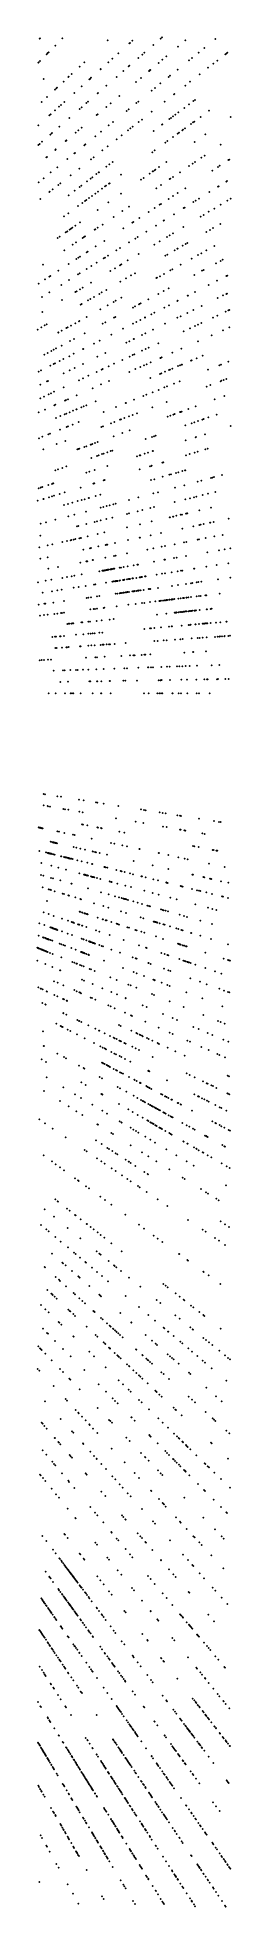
# Model space of a CAD drawing. Header units: metres. Extents: x -4327 to 4266, y -3886 to 3992.
# Drawn here: x 670 to 876, y -1290 to 698 of the extents above; entities that cross this region are included whole.
import ezdxf

# ---------------------------------------------------------------- set-up
doc = ezdxf.new("R2010")
doc.units = ezdxf.units.M

msp = doc.modelspace()

# ---------------------------------------------------------------- linework, layer by layer
for p in [(672.26, 696.14, 2490.59), (672.7, 696.6, 2464.31), (696.49, 696.49, 2478.71), (801.13, 696.41, 2465.17), (802.53, 697.62, 2476.89), (859.37, 695.9, 2460.16), (679.77, 679.77, 2486.11), (680.95, 680.95, 2466.41), (681.8, 681.8, 2497.59), (688.88, 688.88, 2463.35), (744.81, 694.55, 2468.15), (756.12, 680.81, 2462.05), (767.66, 691.2, 2442.82), (768.31, 691.79, 2486.37), (771.1, 694.3, 2465.01), (781.43, 679.29, 2486.27), (783.61, 681.19, 448.44), (793.21, 689.53, 2466.67), (807.16, 677.29, 2461.73), (819.67, 687.79, 2473.75), (827.48, 694.34, 2475.05), (841.45, 681.39, 2484.58), (847.48, 686.28, 2451.11), (869.92, 679.66, 2459.62), (870.85, 680.38, 2473.06), (872.25, 681.48, 2484.31), (670.86, 670.86, 2441.65), (671.24, 671.24, 2466.91), (672.68, 672.68, 2484.34), (706.35, 658.68, 2445.98), (714.84, 666.6, 2483.32), (719.82, 671.24, 2465.02), (737.23, 663.8, 2457.31), (737.32, 663.88, 2480.97), (745.33, 671.1, 2480.41), (749.58, 674.92, 2475.12), (761.54, 662, 2449.29), (767.08, 666.82, 2494.1), (767.8, 667.43, 2469.4), (777.37, 675.76, 2473.34), (788.58, 661.7, 2453), (788.91, 661.97, 2495.88), (789.93, 662.83, 2472.32), (790.15, 663.02, 2469.22), (799.1, 670.52, 2478.15), (803.06, 673.85, 2467.82), (811.21, 656.9, 2483.56), (819.26, 663.43, 2448.18), (831.17, 673.07, 2472.61), (834.54, 675.8, 2471.54), (842.58, 658.3, 2475.71), (851.57, 665.32, 2450.55), (857.24, 669.75, 2463.22), (861.3, 672.92, 2463.95), (676.49, 653.28, 2492.48), (688.57, 642.1, 2482.99), (689.99, 643.43, 2467.81), (690.78, 644.16, 2466.59), (697.78, 650.69, 2491.57), (702.79, 655.36, 2465.07), (703.21, 655.75, 2486.57), (709.22, 638.59, 2492.27), (716.88, 645.48, 2474.62), (725.08, 652.87, 2467.07), (725.75, 653.47, 2438.19), (727.06, 654.65, 2489.67), (734.1, 638.14, 2463.42), (734.44, 638.44, 463.19), (743.36, 646.19, 2474.69), (754.11, 655.54, 2478.95), (774.94, 650.25, 2478.5), (780.01, 654.5, 2456.32), (791.63, 641.05, 2480.22), (795.17, 643.92, 2472.12), (800.93, 648.58, 2470.93), (809.61, 655.61, 2497.7), (815.38, 637.05, 2465.68), (815.77, 637.35, 2482.01), (827.2, 646.28, 2482.42), (832.5, 650.42, 2460.81), (674.55, 629.02, 2502.17), (680.07, 634.17, 2456.39), (688.46, 619.89, 2488.13), (693.06, 624.03, 2467.65), (694.93, 625.71, 2466.16), (698.59, 629.01, 2495.57), (714.73, 621.31, 2469.11), (716.93, 623.22, 2488.88), (717.03, 623.3, 453.48), (722.05, 627.67, 2470.2), (723.89, 629.27, 2452.62), (743.18, 623.61, 2460.92), (747.8, 627.48, 2492.13), (757.04, 635.23, 2479.03), (764.98, 619.47, 2477.09), (767.01, 621.11, 2448.57), (775.15, 627.7, 2482.36), (777.17, 629.34, 2461.62), (791.65, 618.51, 2484.58), (805.38, 629.23, 2473.14), (819.84, 617.8, 2476.41), (826.31, 622.67, 2473.04), (826.31, 622.67, 2473.04), (831.16, 626.32, 2472.39), (836.04, 630, 2483.11), (837.51, 631.11, 2487.48), (852.7, 619.52, 2466.21), (671.02, 604.18, 2482.91), (682.56, 614.58, 2454.53), (683.88, 615.77, 2496.54), (693.18, 602.57, 2500.13), (703.74, 611.75, 2475.45), (713.57, 598.75, 2472.88), (717.17, 601.77, 2464.95), (732.81, 614.9, 2494.09), (733.94, 615.85, 2473.69), (737.58, 597.28, 2470.46), (745.91, 604.02, 2478.12), (750.4, 607.66, 2485), (766.42, 598.79, 2439.78), (768.94, 600.76, 2459.5), (771.39, 602.68, 2475.21), (777.54, 607.48, 2455.68), (781.09, 610.25, 2486.46), (793.83, 598.19, 2473.77), (802.37, 604.63, 2469.18), (803, 605.1, 2486.66), (810.5, 610.76, 2482.58), (811.96, 611.86, 2463.99), (814.33, 613.64, 2506), (816.71, 615.44, 2459.36), (824.07, 598.72, 2484.01), (824.86, 599.3, 2482.53), (827.01, 600.86, 2469.81), (833.54, 605.6, 2474.03), (835.69, 607.16, 2491.88), (836.9, 608.04, 2476.37), (836.94, 608.07, 2491.78), (843.64, 612.94, 2462.28), (875.54, 613.06, 2445.37), (671.06, 583.34, 466.27), (672.18, 584.31, 2465.83), (674.83, 586.62, 2462.96), (683.7, 594.33, 2482.63), (685.07, 595.52, 2475.04), (685.52, 595.91, 474.42), (688.84, 578.01, 2493.83), (689.35, 578.43, 2461.94), (700.07, 587.43, 2504.47), (700.52, 587.8, 2456.03), (700.56, 587.84, 2476.81), (700.79, 588.04, 2473.5), (710.71, 596.36, 2487.62), (719.92, 582.98, 2483.88), (721.02, 583.87, 2500.16), (731.45, 592.32, 2449.93), (739.14, 577.48, 2494.21), (744.72, 581.84, 2467.99), (754.27, 589.3, 2483.42), (759.65, 593.51, 2445.34), (794.66, 577.36, 2475.76), (805.96, 585.56, 2479.34), (808.33, 587.29, 2482.74), (814.38, 591.69, 2485.65), (819.12, 595.13, 2450.03), (820.69, 596.27, 2497.06), (837.2, 586.22, 2473.14), (848.8, 594.34, 2476.73), (865.05, 583.48, 2490.23), (679.56, 570.22, 2485.7), (679.98, 570.57, 2453.36), (690.99, 559.55, 2470.1), (701.86, 568.35, 2487.64), (709.05, 574.18, 2487.72), (709.77, 574.76, 2473.53), (714.39, 558.14, 2480.26), (726.97, 567.97, 2494.37), (729.64, 570.06, 2482.71), (743.43, 560.21, 2483.53), (746.53, 562.55, 2481.53), (750.12, 565.25, 2493.47), (792.13, 575.52, 2460.06), (795.56, 557.06, 2467.5), (799.2, 559.6, 2490.73), (807.21, 565.21, 2475.85), (807.28, 565.26, 2487.92), (831.39, 560.78, 2480.18), (835.32, 563.43, 2464.76), (837.83, 565.12, 2483.77), (844.58, 569.68, 2476.66), (847.88, 571.9, 2467.17), (862.07, 559.84, 2475.85), (864.1, 561.15, 2474.03), (873.21, 567.07, 2465.95), (874.05, 567.62, 2483.43), (671.23, 543.55, 2453.94), (676.56, 547.87, 2452.04), (684.15, 554.02, 2483.86), (692.02, 540.67, 2469.23), (694.45, 542.56, 2499.44), (705.2, 550.96, 2460.83), (714.83, 538.66, 2478.06), (716.72, 540.09, 2497.4), (722.65, 544.55, 2463.05), (726.52, 547.47, 2459.66), (728.22, 548.75, 2503.09), (732.8, 552.2, 2476.75), (735.23, 554.03, 2468.42), (735.44, 554.19, 2477.39), (741.97, 539.07, 2504.88), (743.07, 539.87, 2504.38), (746.16, 542.12, 2485.39), (746.67, 542.48, 2454.2), (759.03, 551.47, 2474.35), (780.09, 546.22, 2442.95), (782.94, 548.22, 2444), (789.4, 552.74, 2480.1), (792.75, 555.09, 2466.7), (792.9, 555.2, 2455.34), (794.58, 556.37, 2464.48), (796.38, 537.16, 2472.18), (801.3, 540.48, 2471.48), (801.44, 540.58, 2456.1), (810.73, 546.85, 2464.84), (811.48, 547.35, 2474.97), (814.18, 549.17, 2451.88), (821.67, 554.23, 2486.23), (827.29, 537.25, 2454.98), (856.12, 555.97, 2466.34), (862.3, 538.83, 2491.23), (862.98, 539.25, 2489.29), (871.02, 544.27, 2500.8), (871.85, 544.79, 2483.9), (672.91, 525.73, 2456.03), (682.46, 533.2, 2452.05), (682.88, 533.52, 2470.68), (686.18, 536.1, 2495.7), (703.04, 529.78, 2466.62), (709.55, 534.68, 2489.46), (713.16, 518.14, 2487.15), (713.17, 518.15, 2482.9), (717.78, 521.5, 2452.18), (720.49, 523.47, 2453.09), (722.13, 524.66, 2488.24), (724.94, 526.7, 2489.38), (728.09, 528.99, 2462.18), (731.47, 531.45, 2494.71), (731.54, 531.5, 2494.94), (734.23, 533.45, 2474.57), (738.65, 536.66, 2481.09), (745.52, 522.02, 2477.36), (758.88, 531.37, 2500.66), (767.26, 517.53, 2489.81), (800.11, 519.6, 2483.3), (801.54, 520.53, 2463.61), (809.71, 525.83, 2500.86), (814.21, 528.75, 2486.44), (819.33, 532.08, 2442.9), (835.99, 522.39, 2488.62), (838.48, 523.94, 2464.57), (841.82, 526.03, 2462.72), (852.99, 533.01, 2479.77), (864.96, 519.72, 2468.46), (871.98, 523.94, 2480.77), (875.62, 526.13, 2479.57), (698.22, 507.29, 2452.05), (702.77, 510.59, 2472.33), (710.19, 497.28, 2484.84), (715.33, 500.88, 2481.05), (734.15, 514.05, 2472.85), (739.21, 498.6, 2464.41), (751.16, 506.66, 2478.85), (760.32, 512.84, 2483.85), (770.88, 500.62, 2476.95), (772.01, 501.35, 2476.45), (778.34, 505.46, 2476.04), (788.32, 511.94, 2483.04), (794.86, 516.19, 2491.31), (795.99, 497.39, 2483.55), (804.29, 502.58, 2488.93), (804.83, 502.91, 2446.37), (815.29, 509.45, 2462.22), (825.77, 516, 2450.37), (826.55, 516.49, 2472.32), (843.62, 506.9, 2480.64), (846.89, 508.86, 2447.34), (852.31, 512.12, 2490.33), (858.1, 515.6, 2460.38), (864.57, 499.16, 2480.65), (691.64, 484.29, 2463.05), (693.58, 485.65, 2461.18), (699.96, 490.12, 2497.1), (701.23, 491, 2475.15), (701.59, 491.26, 2472.08), (704.27, 493.14, 2472.8), (705.69, 494.13, 2477.76), (707.22, 495.2, 2505.15), (707.53, 477.24, 2454.62), (711.14, 479.67, 2484.59), (718.12, 484.38, 2461.01), (719.59, 485.37, 2448.98), (720.6, 486.05, 2482.48), (730.82, 492.95, 2453.17), (731.73, 493.56, 2498.96), (734.05, 495.12, 2480.99), (741.03, 481.23, 2467.31), (761.53, 494.54, 2459.22), (767.34, 479.49, 2496.59), (774.07, 483.69, 2505.68), (776.57, 485.26, 2492.62), (785.72, 490.97, 2500.9), (794.27, 477.25, 2476.31), (800, 480.69, 2469.52), (807.7, 485.31, 2497.4), (810.84, 487.2, 2470.33), (814.26, 489.26, 2488.88), (825.42, 495.96, 2490.3), (827.62, 477.83, 2471.42), (829.65, 479, 2477.48), (849.59, 490.51, 2480.55), (853.76, 492.92, 2457.38), (856.92, 494.74, 2486.07), (698.51, 471.15, 2457.84), (711.39, 461.98, 2505.56), (713.42, 463.3, 2468.28), (715.1, 464.39, 2500.63), (722.26, 469.04, 2481.3), (723.27, 469.7, 2506.81), (731.88, 475.29, 2457.93), (733.11, 458.1, 2451.81), (740.57, 462.76, 2481.05), (741.76, 463.51, 2455.09), (745.18, 465.64, 2470.65), (753.96, 471.13, 2478.36), (757.83, 473.55, 2491.07), (766.16, 460.35, 2462.02), (777.8, 467.35, 2478.36), (806.07, 465.39, 2454.71), (808.27, 466.65, 2469.52), (815.87, 471.04, 2472.34), (818.86, 472.77, 2497.77), (819.05, 472.88, 2449.78), (824.66, 476.12, 2470.59), (834.23, 462.42, 2490.87), (840.96, 466.15, 2486.57), (844.48, 468.1, 2468.91), (849.66, 470.98, 2488.07), (858.38, 475.81, 2489.53), (859.98, 457.26, 2482.52), (864.83, 459.84, 2445.38), (867.2, 461.1, 2491.39), (675.94, 455.93, 2507), (678.06, 440.34, 2467.68), (682.53, 443.24, 2479.35), (683.6, 443.93, 2478.67), (692.35, 449.62, 2492.07), (703.2, 456.67, 2490.12), (703.49, 439.59, 2486), (713.21, 445.66, 2506.68), (714.8, 446.66, 2458.79), (722.43, 451.42, 2471.83), (727.44, 454.56, 2454.16), (747.49, 449.14, 2486.25), (752.4, 452.09, 2455.32), (757.68, 455.26, 2493.99), (758.06, 455.49, 2452.68), (758.35, 437.83, 2449.43), (759.17, 456.16, 2464.7), (764.26, 441.24, 2494.23), (769.68, 444.37, 2498.91), (773.9, 446.81, 2486.81), (796.56, 441.54, 2462.48), (797.24, 441.92, 2464.59), (800.38, 443.66, 2461.92), (804.57, 445.98, 2474.81), (811.35, 449.74, 2470.85), (813.46, 450.91, 2497.97), (822.57, 455.96, 2468.14), (836.97, 445.03, 2467.43), (837.04, 445.06, 2475.7), (845.22, 449.41, 2487.68), (846.74, 450.22, 2484.07), (861.19, 438.8, 2471.48), (870.93, 443.76, 2475.51), (872.02, 444.31, 2482.55), (671.12, 435.83, 2465.12), (674.81, 421.67, 2507), (682.47, 426.45, 2502.28), (695.23, 434.43, 2516.06), (696.01, 418.2, 2464.69), (710.23, 426.75, 2487.64), (711.52, 427.52, 2492.14), (715.29, 429.79, 2473.8), (717.94, 431.38, 2500.98), (723.85, 417.91, 2473.34), (726.21, 419.28, 2490.36), (726.92, 436.78, 2487.14), (730.17, 421.56, 2459.5), (735.66, 424.73, 2469.22), (738.43, 426.33, 2482.92), (743.1, 429.03, 2489.79), (759.11, 420.78, 2491.93), (788.09, 419.03, 2462.74), (798.64, 424.64, 2474.62), (804.42, 427.72, 2479.95), (809.78, 430.57, 2488.1), (829.94, 422.88, 2501.72), (830.08, 422.95, 2489.65), (837.74, 426.85, 2467.43), (852.19, 434.21, 2493.62), (861.93, 420.39, 2484.07), (867.55, 423.13, 2464.2), (871.1, 424.86, 2462.38), (871.6, 425.11, 2495.72), (675.11, 405.64, 2472.07), (716.13, 413.46, 2460.25), (717.03, 413.98, 2463.33), (722.34, 400.4, 2461.65), (736.98, 408.51, 2488.99), (744.62, 412.75, 2496.84), (751.05, 416.31, 2491.68), (751.45, 399.55, 2482.68), (752.99, 400.37, 2501.1), (753.13, 417.47, 2503.02), (771.58, 410.26, 2500.18), (773.77, 411.42, 2455.56), (778.08, 413.71, 2503.69), (778.57, 413.97, 2453.88), (779.85, 414.66, 2466.37), (784.42, 399.68, 2458.37), (784.55, 399.75, 2506.06), (791.02, 403.04, 2466.33), (794.46, 404.8, 2464.41), (805.13, 410.24, 2484.79), (809.84, 412.63, 2490.85), (818.95, 417.27, 2493.49), (818.96, 399.43, 2484.43), (819.34, 417.47, 2473.87), (822.27, 401.05, 2477.75), (829.58, 404.62, 2458.44), (835.94, 407.72, 2497.97), (844.88, 412.07, 2475), (856.69, 399.48, 2488.79), (861.6, 401.77, 2486.72), (870.48, 405.91, 2448.08), (873.18, 407.17, 2463.56), (874.38, 407.73, 2490.94), (670.07, 386.87, 2475.13), (674.23, 389.26, 2471.53), (677.73, 391.29, 2493.85), (679.75, 392.45, 2472.92), (692.07, 383.62, 2460.39), (692.33, 383.77, 2461.34), (695.56, 385.55, 2463.57), (700.77, 388.44, 2468.21), (701.95, 389.09, 2467.77), (705.61, 391.13, 2466.93), (710.12, 393.63, 2478.13), (714.04, 395.8, 2496.4), (714.58, 396.1, 2475.41), (720.29, 382.98, 2494.5), (739.53, 393.21, 2456.38), (742.09, 394.58, 2487.08), (748.58, 381.42, 2495.1), (760.95, 387.72, 2473.72), (771.76, 393.23, 2491.22), (775.34, 395.06, 2502.79), (779.49, 397.17, 2464.06), (781.35, 381.09, 2487.2), (784.75, 382.75, 2489.32), (792.86, 386.7, 2459.06), (805.82, 393.02, 2469.54), (825.49, 384.93, 2483.49), (832.48, 388.19, 2496.11), (837.51, 390.54, 2486.06), (840.72, 392.04, 2458.57), (844.28, 393.69, 2501.95), (855.28, 380.8, 2497.81), (867.4, 386.19, 2447.53), (874.26, 389.25, 2486.98), (677.44, 360.2, 2482.91), (680.79, 361.98, 2466.54), (684.63, 364.03, 2494.78), (687.06, 365.32, 2465.62), (689.72, 366.73, 2475.16), (695.68, 369.9, 2473.02), (703.73, 358.57, 2488.41), (704.66, 374.67, 2467.66), (708.62, 361.06, 2468.29), (708.77, 376.86, 2468.25), (718.5, 366.1, 2474.94), (718.95, 366.32, 2508.94), (730.09, 372, 2500.94), (733.78, 357.89, 2496.4), (733.84, 357.92, 2473.74), (736.24, 375.13, 2467.31), (742.24, 362.01, 2479.34), (764.7, 372.97, 2508.65), (767.71, 374.44, 2478.44), (768.07, 358.16, 2459.06), (771.35, 359.68, 2456.49), (772.3, 376.67, 2506.56), (772.6, 376.82, 2472.33), (772.92, 360.42, 2510.08), (781.2, 364.28, 2470.44), (785.27, 366.18, 2487.68), (788.21, 367.55, 2470.91), (798.57, 372.38, 2477.48), (813.58, 362.23, 2469.85), (823.07, 366.45, 2473.26), (840.94, 374.41, 2476.45), (845.9, 359.06, 2493.03), (671.36, 342.07, 2486.34), (673.86, 343.35, 2490.71), (683.65, 348.34, 2507.22), (687.13, 350.11, 2476.45), (688.73, 350.92, 2477.46), (693.61, 353.41, 2480.73), (697.49, 355.39, 2480.4), (697.79, 340.33, 2469.33), (704.19, 343.45, 2473.11), (709.54, 346.06, 2463.87), (718.37, 350.37, 2466.74), (733.09, 341.84, 2510.4), (738.17, 344.21, 2504.39), (739.41, 344.79, 2467.36), (745.64, 347.7, 2520.37), (751.61, 350.48, 2480.8), (760.34, 354.55, 2500.52), (767.66, 341.78, 2464.43), (774.32, 344.75, 2503.67), (779.34, 346.98, 2475.37), (783.36, 348.77, 2514.83), (786.1, 350, 2474.92), (790.33, 351.88, 2475.17), (800.46, 339.77, 2474.93), (800.74, 356.51, 2464.52), (801.2, 356.72, 2487.42), (801.8, 340.34, 2470.44), (802.34, 357.23, 2490.95), (805.8, 342.04, 2491.44), (810.16, 343.89, 2466.15), (811.2, 344.34, 2486.45), (813.64, 345.37, 2464), (819.72, 347.95, 2503.86), (821.61, 348.75, 2462.74), (823.58, 349.59, 2472.87), (823.68, 349.63, 2481.6), (833.53, 353.81, 2473.19), (834.27, 354.13, 2479.56), (839.58, 356.38, 2503.8), (851.67, 344.1, 2467.04), (863.58, 348.91, 2484.93), (865.47, 349.67, 2457.71), (873.08, 352.75, 2467.15), (673.04, 328.26, 2515.4), (680.03, 331.67, 2481.99), (681.08, 332.18, 2505.41), (684.35, 319.12, 2481.93), (687.67, 320.66, 2474.54), (697.9, 325.44, 2477.59), (714.08, 332.98, 2473.02), (718.42, 335, 2488.03), (724.23, 337.72, 2489.39), (728.58, 324.39, 2465.99), (737.7, 328.45, 2473.79), (745.96, 332.12, 2487.67), (790.08, 335.37, 2464.3), (792.59, 320.23, 2511.51), (798.87, 322.76, 2482.48), (805.07, 325.27, 2479.88), (807.88, 326.4, 2479.88), (815.45, 329.46, 2485.75), (821.35, 331.85, 2499.41), (849.97, 326.27, 2457.53), (854.09, 327.86, 2477.75), (864.83, 331.98, 2475.61), (865.8, 332.35, 2449.84), (868.05, 333.21, 2497.27), (871.09, 334.38, 2489.38), (671.19, 298.83, 2482.82), (672.97, 313.81, 2479.45), (676.78, 315.59, 2478.71), (677.87, 301.81, 2507.52), (677.9, 301.82, 2482.73), (682.03, 318.04, 2483.23), (687.88, 306.26, 2484.66), (689.13, 306.82, 2474.58), (699.23, 311.32, 2505.97), (700.42, 311.85, 2471.56), (702.48, 312.76, 2498.08), (704.13, 298.89, 2480.22), (707.96, 300.51, 2469.77), (711.18, 301.88, 2505.06), (711.63, 316.84, 2472.96), (711.75, 302.12, 2468.75), (716.78, 304.26, 2476.73), (719.06, 305.22, 2475.16), (721.82, 306.4, 2475.26), (731.97, 310.7, 2491.17), (740.54, 299.2, 2483.48), (753.49, 304.43, 2494.19), (764, 308.68, 2473.88), (764.35, 308.82, 2497.72), (772.69, 312.19, 2479.44), (782.67, 316.22, 2506.95), (785.99, 317.56, 2468.5), (792.17, 304.09, 2462.14), (807.41, 309.93, 2487.44), (821.76, 299.1, 2463.11), (821.84, 299.13, 2484.83), (822.48, 299.36, 2460.99), (823.46, 299.71, 2502.77), (830.45, 302.26, 2472.03), (838.36, 305.14, 2495.57), (858.63, 312.52, 2487.22), (869.02, 316.3, 2500.46), (689.54, 292.69, 2476.7), (694.09, 280.43, 2479.98), (694.44, 294.77, 2474.82), (698.78, 296.61, 2485.4), (700.53, 297.36, 2481.95), (701, 283.22, 2475.36), (702.53, 283.84, 2475.91), (707.51, 285.85, 2478.96), (713.78, 288.39, 2491.27), (737.92, 283.26, 2485.6), (739.72, 283.95, 2463.72), (748.18, 287.2, 2482.6), (751.86, 288.61, 2476.33), (757.87, 290.92, 2473.18), (759.01, 291.36, 2481.46), (762.57, 292.72, 2502.31), (767.27, 294.53, 2471.96), (768.15, 279.58, 2504.21), (771.48, 296.14, 2499.17), (775.79, 297.8, 2476.82), (808.43, 294.24, 2465.72), (811.58, 295.39, 2466.67), (814.68, 296.52, 2476.11), (816.13, 297.05, 2484.84), (827.43, 284.91, 2494.98), (834.16, 287.23, 2463.54), (836.79, 288.13, 2510.05), (840.82, 289.52, 2457.82), (840.99, 289.58, 2462.54), (845.42, 291.1, 2483.97), (847.06, 291.67, 2467.66), (851.98, 293.36, 2482), (860.91, 296.44, 2491.06), (875.48, 284.46, 2451.89), (671.61, 271.35, 2487.69), (675.26, 272.82, 2486.02), (676.12, 259.54, 2487.21), (681.6, 275.38, 2489.22), (683.46, 276.13, 2481.06), (690.43, 265.03, 2479.3), (699.49, 268.51, 2482.13), (712.49, 259.32, 2477.58), (713.48, 259.69, 2476.21), (714.61, 260.1, 2475.32), (719.73, 261.96, 2478.61), (721.93, 262.76, 2476.58), (726.49, 264.42, 2506.74), (726.86, 264.56, 2469.7), (728.48, 265.15, 2470.47), (731.09, 266.09, 2474.58), (734.05, 267.17, 2475.16), (751.09, 273.37, 2480.66), (760.38, 276.75, 2492.7), (785.24, 270.38, 2461.95), (791.89, 272.67, 2487.28), (794.05, 273.41, 2476.21), (795.81, 274.02, 2499.6), (827.66, 268.92, 2476.81), (838.24, 272.36, 2495.42), (838.62, 272.49, 2483.61), (848.14, 275.58, 2503.14), (848.59, 259.44, 2482.15), (851.26, 260.26, 2481.42), (696.33, 239.77, 2498.73), (700.82, 241.31, 2484.81), (727.2, 250.39, 2488.88), (733.42, 252.54, 2462.47), (735.12, 253.12, 2501.46), (738.78, 254.38, 2461.73), (740.44, 254.95, 2471.92), (744.32, 241.85, 2513.21), (744.33, 256.29, 2470.88), (748.03, 257.57, 2473.83), (749.74, 258.16, 2474.82), (775.76, 252.06, 2471.37), (775.76, 252.06, 2471.37), (778.79, 253.05, 2485.59), (779.38, 253.24, 2469.32), (784.1, 254.77, 2484.27), (787.81, 255.98, 2482.44), (789.72, 241.44, 2483.82), (791.08, 241.86, 2488.09), (791.4, 241.96, 2466.62), (792.69, 257.56, 2502.34), (792.95, 257.64, 2494.08), (802.75, 245.42, 2497.45), (804.04, 245.82, 2483.54), (828.19, 253.2, 2495.23), (832.05, 254.38, 2454.87), (837.49, 256.05, 2466.65), (840.51, 256.97, 2505.83), (673.25, 218.75, 2481.5), (673.79, 218.93, 2488.62), (675.19, 219.38, 2483.52), (681.55, 221.45, 2491.49), (685.56, 222.75, 2490.79), (685.81, 222.83, 2501.9), (686.92, 223.19, 2490.64), (689.14, 237.29, 2487.94), (692, 238.27, 2473.24), (715.92, 218.88, 2489.89), (721.9, 234.56, 2475.49), (725.1, 235.6, 2476.81), (729.33, 222.98, 2472.81), (730.04, 223.2, 2509.19), (730.41, 223.31, 2471.68), (730.87, 237.47, 2477.29), (740.57, 226.41, 2477.28), (741.5, 226.7, 2475.66), (778.6, 238.04, 2471.34), (790.71, 226.73, 2469.61), (794.21, 227.73, 2480.52), (803.3, 230.34, 2490.8), (810.44, 232.39, 2503.87), (811.97, 232.83, 2468.47), (816.21, 218.7, 2514.04), (816.47, 218.77, 2492.31), (817.38, 234.38, 2467.34), (819.83, 235.08, 2492.36), (824.19, 236.33, 2461.71), (826.14, 221.36, 2494.97), (827.04, 237.15, 2470.21), (827.35, 237.24, 2488.62), (840.49, 225.21, 2463.6), (844.54, 226.29, 2462.64), (854.61, 228.99, 2474.85), (856.16, 229.41, 2475.08), (857.95, 229.89, 2471.76), (866.28, 232.12, 2483), (670.16, 204.89, 2477.03), (671.13, 218.06, 2483.96), (676.34, 206.78, 2489.49), (676.51, 206.83, 2479.82), (682.07, 208.53, 2495.06), (685.58, 209.6, 2492.45), (687.55, 210.21, 2484.31), (693.53, 212.03, 2505.92), (698.1, 200.18, 2484.02), (698.77, 213.64, 2489.22), (702.39, 201.41, 2489.22), (707.19, 202.78, 2491.14), (712.69, 204.36, 2490.48), (717.12, 205.63, 2476.32), (720.09, 206.48, 2481.65), (724.31, 207.69, 2476.66), (724.91, 207.86, 2473.86), (731.75, 209.82, 2472.99), (736.94, 211.31, 2485.71), (743.54, 199.23, 2471.92), (746.78, 200.1, 2477.94), (750.63, 201.13, 2476.43), (753.31, 201.85, 2475.82), (767.31, 205.6, 2465.43), (777.27, 208.27, 2469.71), (793.21, 212.54, 2497.19), (798.39, 213.93, 2495.16), (816.09, 203.48, 2475.52), (827.39, 206.29, 2496.38), (832.42, 207.54, 2489.32), (836.62, 208.59, 2466.91), (838.98, 209.18, 2508.93), (845.98, 210.93, 2485.78), (851.36, 212.27, 2475.61), (859.18, 214.22, 2489.73), (673.51, 180.47, 2485.29), (679.2, 181.99, 2480.25), (689.12, 184.65, 2490.58), (702.84, 188.33, 2509.12), (709.11, 190, 2490.82), (721.59, 193.35, 2509.41), (722.09, 180.04, 2489.91), (731.01, 182.26, 2481.14), (733.51, 182.89, 2519.27), (737.17, 197.52, 2474.49), (737.42, 183.86, 2488.27), (739.92, 198.26, 2474.13), (743.29, 185.32, 2483.8), (749.69, 186.92, 2500.34), (765.29, 190.81, 2470.92), (767.31, 191.31, 2468.16), (776.68, 193.65, 2475.03), (779.07, 179.86, 2476.89), (781.58, 194.87, 2486.01), (790.04, 196.98, 2489.74), (791.65, 182.77, 2489), (794.11, 197.99, 2502.57), (810.56, 187.13, 2502.08), (810.91, 187.21, 2467.16), (814.11, 187.95, 2481.36), (814.55, 188.05, 2500.72), (817.83, 188.81, 2479.28), (822.55, 189.9, 2516.16), (823.72, 190.17, 2479.33), (828.22, 191.21, 2497.31), (829.31, 191.46, 2514.09), (829.39, 191.48, 2496.37), (842.18, 179.01, 2498.3), (842.31, 194.46, 2473.28), (843.58, 179.31, 2476.11), (846.79, 179.99, 2459.59), (853.47, 181.41, 2487.67), (853.95, 181.51, 2506.56), (854.63, 197.31, 2487.65), (857.68, 182.31, 2469.71), (873.41, 185.65, 2467.93), (672.93, 167.78, 2487.63), (696.47, 160.79, 2490.19), (701.49, 161.95, 2487.67), (705.48, 162.87, 2481.53), (706.16, 163.03, 2483.93), (708.53, 163.58, 2512.64), (710.17, 163.96, 2487.94), (711.92, 177.5, 2484.42), (713.57, 177.91, 2485.22), (714.69, 165, 2488.66), (715.89, 165.28, 2513.05), (716.15, 165.34, 2488.74), (723.37, 167, 2498.8), (734.19, 169.5, 2476.66), (741.17, 171.11, 2480.75), (752.48, 159.95, 2479.92), (765.2, 176.66, 2464.92), (766.35, 162.89, 2468.4), (778.8, 165.54, 2480.34), (778.99, 165.58, 2490.26), (790.54, 168.03, 2494.33), (801.64, 170.39, 2501.41), (824.05, 175.16, 2466.33), (826.1, 160.58, 2476.94), (828.37, 161.02, 2479.32), (828.53, 161.05, 2479.79), (836.05, 177.71, 2480.1), (840.61, 163.4, 2498.05), (841.94, 163.66, 2497.58), (848.92, 165.01, 2491.69), (858.1, 166.8, 2496.64), (867.06, 168.54, 2500.84), (672.12, 155.17, 2489.97), (672.94, 143.04, 2488.66), (680.69, 144.69, 2490.87), (680.96, 157.21, 2470.29), (685.68, 158.3, 2466.84), (718.93, 152.81, 2483.78), (721.98, 140.34, 2485.46), (722.74, 140.49, 2488.1), (723.03, 140.54, 2484.1), (725.76, 154.27, 2482.49), (726.89, 154.5, 2486.32), (728.84, 141.67, 2484.17), (729.12, 141.73, 2485.12), (734.68, 156.16, 2478.44), (742.04, 144.24, 2489.51), (742.53, 157.83, 2475.73), (743.65, 158.07, 2484.27), (744.26, 158.2, 2520.66), (751.27, 146.03, 2476.7), (753.23, 146.41, 2502.5), (765.41, 148.78, 2513.59), (786.88, 152.95, 2469.4), (793.31, 154.2, 2471.21), (793.89, 139.98, 2511.29), (802.35, 155.96, -152.64), (805.16, 141.97, 2472.59), (805.68, 142.06, 2515.56), (805.87, 156.65, 2482.79), (815.22, 143.74, 2485.26), (816.01, 158.62, 2464.32), (818.17, 144.27, 2494.28), (828.01, 146, 2497), (850.78, 150.02, 2480.36), (863.18, 152.2, 2490.25), (869.4, 153.3, 2460.95), (875.12, 154.31, 2464.44), (678.64, 119.66, 2492.75), (681.6, 132.49, 2469.75), (684.68, 120.73, 2472.88), (691.91, 134.49, 2486.27), (696.36, 122.79, 2489.01), (701.52, 123.7, 2491.93), (706.42, 124.56, 2493.89), (709.24, 125.06, 2493.58), (715.46, 139.07, 2487.94), (717.1, 126.44, 2505.85), (735.68, 129.72, 74.61), (738.89, 130.29, 54.32), (739.09, 130.32, 51.45), (739.35, 130.37, 47.36), (739.77, 130.44, 62.21), (739.79, 130.45, 48.21), (739.84, 130.45, 2483.88), (739.96, 130.48, 59.75), (740.11, 130.5, 69.68), (740.7, 130.6, 49.5), (740.71, 130.61, 40.86), (741.47, 130.74, 29.79), (742.71, 130.96, 91.97), (742.89, 130.99, 36.85), (743.4, 131.08, 53.41), (744, 131.19, 48.07), (744.17, 131.22, 78.8), (744.46, 131.27, 73.41), (744.47, 131.27, 83), (744.86, 131.34, 15.06), (744.93, 131.35, 44.82), (745.21, 131.4, 21.26), (745.72, 131.49, 6.4), (747.69, 131.84, 20.5), (747.77, 131.85, 25.89), (748.18, 131.92, 20.52), (748.34, 131.95, 13.47), (748.76, 132.03, 16.8), (748.91, 132.05, 20.95), (749.9, 132.23, 2483.38), (751.14, 132.45, -6.03), (751.15, 132.45, -3.54), (751.83, 132.57, -22.28), (751.86, 132.57, -7.7), (753.34, 119.32, 95.98), (753.64, 119.37, 75.36), (753.74, 119.38, 63.2), (754.32, 119.47, 2466.73), (754.47, 119.5, 69.14), (755.18, 119.61, 63.74), (755.24, 119.62, 56.61), (757.34, 133.54, -58.62), (757.42, 119.96, 69.41), (757.76, 120.02, 71.13), (758.85, 133.81, -17.44), (760.85, 120.51, 50.7), (761.03, 120.54, 43.54), (761.6, 120.63, 31.77), (761.69, 134.31, -44.98), (761.9, 134.34, 2474.89), (761.95, 120.68, 40.22), (762.32, 120.74, 16.63), (765.38, 121.22, 11.2), (765.44, 121.23, 20.51), (765.82, 135.03, 2478.1), (766.66, 121.43, 7.41), (767.78, 121.6, 2496.26), (768.45, 121.71, -18.46), (771.09, 122.13, -21.51), (771.63, 122.21, 2.34), (772.54, 136.22, 2476.21), (775.33, 122.8, -2.35), (776.38, 136.9, 2474.45), (776.96, 137, 2471.64), (778.86, 123.36, -51.47), (779.4, 123.44, -31.65), (780.4, 123.6, -50.71), (781.03, 123.7, -39.5), (781.09, 123.71, -62.02), (784.61, 124.27, -54.46), (785.21, 124.37, 2481.25), (796.93, 126.22, 2499.49), (802.59, 127.12, 2471.07), (805.67, 127.61, 2508.19), (812.76, 128.73, 2475.04), (819.22, 129.75, 2494.73), (822.72, 130.31, 2478.26), (824.33, 130.56, 2501.18), (836.64, 132.51, 2466.61), (836.98, 132.56, 2516.66), (849.66, 134.57, 2482.95), (860.56, 136.3, 2471.15), (862.23, 121.18, 2469.5), (873.27, 138.31, 2481.71), (875.37, 123.03, 2485.49), (670.36, 118.2, 2499.47), (675.34, 106.96, 2478.67), (685.33, 108.55, 2488.84), (691.09, 109.46, 2478.37), (695.9, 110.22, 2480.11), (708.4, 112.2, 2478.3), (708.6, 112.23, 2489.17), (713.89, 113.07, 2497.51), (721.4, 114.26, 2493.22), (722.19, 101.5, 2499.53), (724.04, 101.76, 2480.75), (726.93, 102.16, 2480.67), (730.01, 115.62, 2522.97), (731.42, 115.85, 2472.74), (733.21, 103.05, 2487.13), (733.28, 103.06, 2487.37), (735.75, 103.4, 2515.83), (742.87, 117.66, 2486.75), (749.55, 118.72, 102.23), (750.99, 118.95, 86.42), (751.25, 118.99, 90.66), (752.54, 119.19, 73.99), (753.03, 119.27, 74.04), (753.34, 105.87, 101.63), (754.89, 106.09, 91.28), (755.09, 106.12, 2472.34), (757.3, 106.43, 83.12), (757.49, 106.46, 90.32), (758.57, 106.61, 87.49), (759.06, 106.68, 75.71), (759.91, 106.8, 99.11), (759.96, 106.81, 59.77), (759.99, 106.81, 55.98), (761.47, 107.02, 92.5), (762.21, 107.12, 71.36), (763.76, 107.34, 58.8), (764.33, 107.42, 46.57), (764.37, 107.42, 60.54), (764.46, 107.44, 28.43), (765.53, 107.59, 2477.7), (765.95, 107.65, 28.49), (767.34, 107.84, 31.08), (770.82, 108.33, 41.43), (771.94, 108.49, 18.5), (772.63, 108.59, 7.02), (773.29, 108.68, -13.42), (775.24, 108.95, 2466.49), (776.58, 109.14, 7.91), (776.99, 109.2, -24.19), (777.11, 109.22, -0.64), (777.35, 109.25, -3.21), (777.78, 109.31, 10.92), (778.1, 109.35, -1.93), (779.92, 109.61, -42.78), (783.06, 110.05, 2472.64), (788.4, 110.8, -70.31), (789.45, 110.95, -75.23), (790.08, 111.04, -58.63), (790.11, 111.04, -54.7), (798.2, 112.18, 2487.67), (810.35, 99.5, 41.67), (810.48, 99.51, 26.51), (810.75, 99.55, 32.76), (812.33, 99.74, 10.94), (812.86, 99.81, 45.83), (813.01, 99.82, 14.97), (813.02, 114.26, 2515.14), (814.06, 99.95, 36.93), (814.1, 99.96, 29.76), (815.71, 100.16, 26.23), (819.57, 115.18, 2521.39), (819.94, 100.68, 25.92), (820.09, 100.69, -2.48), (822.29, 100.96, -7.46), (824.96, 101.29, -31.52), (825.13, 101.31, -39.25), (825.24, 101.33, -41.98), (826.04, 101.42, -20.66), (828.14, 116.39, 2465.8), (828.56, 101.73, 2470.26), (828.68, 101.75, -23.91), (830.53, 101.98, -34.93), (833.24, 117.1, 2498.89), (833.45, 102.34, -54.81), (834.79, 117.32, 2476.72), (839.49, 103.08, 2480.52), (839.59, 118, 2504.38), (841.18, 118.22, 2477.95), (841.77, 103.36, -70.24), (843.66, 103.59, 2497.31), (843.75, 103.6, 2511.01), (844.33, 118.66, 2491.66), (848.78, 104.22, 2507.96), (849.65, 104.32, 2501.59), (864.03, 106.09, 2473.27), (671.22, 94.33, 2478.23), (672.77, 82.61, 2478.23), (677.06, 83.13, 2478.08), (677.17, 95.17, 2478.91), (678.42, 95.35, -75.6), (680.77, 83.59, 2486.38), (686.79, 96.52, 2487.63), (687.83, 84.46, 2485.71), (691.25, 84.87, -75.31), (694.92, 85.32, -90.82), (696.03, 85.46, -95.63), (698.05, 85.71, -85.77), (698.34, 98.15, 2492.66), (726.26, 89.17, 2482.67), (729.7, 89.6, 2494.42), (731.14, 89.77, 2484.34), (733.4, 90.05, 2492.01), (740.35, 90.9, 2500.62), (741.18, 91.01, 2513.42), (754.44, 92.63, 2474.12), (766.69, 94.14, 2480.51), (774.65, 95.12, 2468.3), (781.26, 95.93, 2465.92), (783.76, 96.23, 2478.5), (789.82, 96.98, -74.65), (795.51, 97.68, 2482.84), (797.24, 83.79, -70.79), (799.53, 98.17, 102.25), (799.7, 98.19, 94.69), (800.49, 98.29, 77.88), (801.43, 98.4, 92.67), (803.73, 98.69, 63.51), (805.18, 98.86, 78.34), (806.27, 99, 91.88), (806.42, 99.02, 45.47), (806.8, 99.06, 62.41), (806.98, 84.82, 2467.51), (807.09, 99.1, 58.42), (807.65, 99.17, 67.39), (808.43, 99.26, 45.14), (816.18, 85.78, 2491.05), (816.76, 85.85, 72.98), (817.54, 85.93, 56.81), (817.71, 85.94, 2486.59), (817.86, 85.96, 82.58), (819.89, 86.17, 31.27), (821.53, 86.35, 53.01), (822.77, 86.48, 39.51), (823, 86.5, 39.98), (823.29, 86.53, 26.42), (824.46, 86.65, 2470.89), (825.62, 86.78, 11.55), (826.2, 86.84, 1.13), (827.89, 87.02, 2499.26), (828.69, 87.1, 28.87), (830.92, 87.33, -1.14), (831.63, 87.41, 2501.43), (833, 87.55, 2478.55), (833.63, 87.62, -6.63), (834.93, 87.75, -19.46), (836.82, 87.95, -30.99), (837.52, 88.03, 2505.51), (838.66, 88.15, -19.09), (842.63, 88.56, -71.1), (842.79, 88.58, -51.6), (849.96, 89.33, -60), (850.45, 89.39, 2481.28), (854.33, 89.79, 2492.63), (855.47, 89.91, -63.21), (685.78, 60, 2484.91), (688.59, 60.24, 2489.83), (689.76, 60.35, 2483.54), (693.94, 60.71, 2482.88), (694.55, 60.76, 2485.05), (698.26, 61.09, 2487.9), (701.92, 73.77, -89.98), (703.19, 73.91, -95.64), (703.79, 73.97, -87.09), (705.85, 74.19, -75.58), (706.95, 74.3, -93.78), (708.24, 74.44, 2475.87), (711.03, 62.21, -96.54), (716.71, 75.33, 2474.97), (717.59, 75.42, 2493.19), (718.63, 62.87, -77.21), (723.96, 63.34, 2485.7), (724, 63.34, -93.46), (724.14, 76.11, 2490.49), (725.8, 76.28, 2481.15), (725.86, 76.29, 2486.34), (726.52, 63.56, 2484.42), (728.79, 63.76, 2482.19), (730.98, 63.95, 2489.62), (733.01, 77.04, 2490.74), (735.96, 64.39, 2486.57), (738.21, 77.59, 2513.43), (739.05, 64.66, 2507.04), (746.69, 78.48, 2477.48), (751.18, 78.95, 2482.64), (783.62, 68.56, 2468.97), (789.79, 69.1, 2465.15), (790.68, 69.18, 2477.2), (794.54, 69.51, 2484.63), (801.47, 70.12, 2487.64), (810.13, 70.88, 2514.52), (812.74, 71.11, 2503.94), (813.36, 71.16, 2505.84), (823.31, 72.03, 2467.79), (830.83, 72.69, 2476.86), (830.99, 72.7, 80.09), (832.27, 72.81, 79.76), (833.04, 72.88, 2474.52), (838.03, 73.32, 29.61), (838.22, 73.34, 2498.89), (841.77, 73.65, 54.69), (845.8, 74, 2494.47), (846.81, 74.09, 18.78), (847.4, 74.14, 2517.16), (847.48, 74.14, 22.04), (848.81, 74.26, -18.36), (849.68, 74.34, -10.93), (850.7, 74.43, -9.55), (850.88, 74.44, 14.21), (854.33, 74.74, 16.14), (858.95, 60.06, 2516.25), (859.87, 75.23, -43.58), (861.91, 60.27, 90.57), (863.69, 60.39, 2485.79), (864.28, 60.44, 2500.67), (864.53, 75.64, -17.28), (866.27, 60.58, 89.6), (868.8, 60.75, 86.98), (868.89, 60.76, 65.92), (869.13, 60.78, 62.6), (871.06, 76.21, -84.92), (871.26, 76.23, -80.12), (873.25, 61.06, 57.14), (874.78, 61.17, 2491.43), (688.94, 48.18, 2487.66), (690.38, 48.28, 2471.95), (696.24, 48.69, 2487.7), (700.64, 48.99, 2487.76), (701.31, 49.04, 2479.77), (703.13, 49.17, 2481.07), (715.09, 50, 2492.21), (715.82, 50.06, 2489.65), (723.99, 50.63, 2492.49), (727.35, 50.86, 2488.9), (730.98, 51.12, 2521.69), (737.15, 51.55, -84.4), (739.29, 51.7, -80.96), (740, 51.75, -92.11), (740.39, 51.77, 2483.21), (743.7, 52, -86.38), (746.28, 52.19, -89.99), (746.28, 52.18, 2517.97), (747.16, 52.25, 2486.13), (752.31, 52.61, 2493.45), (759.32, 39.79, -92.73), (763.9, 53.42, 2507.16), (768.3, 40.26, -89.14), (772.08, 40.46, 2468.51), (773.44, 40.53, 2491.91), (780.84, 40.92, 2482.26), (783.75, 41.07, 2472.69), (784.95, 41.14, 2500.1), (790.13, 41.41, 2474.06), (794.25, 55.54, 2466.43), (797.93, 55.8, 2468.65), (804.2, 56.24, 2474.23), (807.36, 56.46, 2474.77), (816.46, 57.09, 2488.88), (822.11, 57.49, 2487.8), (824.64, 57.66, 2490.91), (826.39, 43.31, 2493.52), (834.05, 58.32, 2510.17), (835.63, 43.79, 2471.7), (835.81, 43.8, 2512.78), (840.56, 58.78, 2506.93), (842.56, 58.92, 2508.37), (845.93, 59.15, 2504.85), (849.3, 44.51, 2489.75), (850.18, 59.45, 2481.74), (672.45, 35.24, 2477.88), (674.57, 35.35, 2496.48), (676.89, 35.47, 2478.23), (681.21, 35.7, 2488.71), (684.45, 35.87, 2489.89), (687.07, 23.99, 2471.15), (697.18, 24.35, 2486.49), (698.87, 24.41, 2476.93), (704.88, 24.62, 2477.56), (710.86, 24.82, 2483.13), (712.77, 24.89, 2484.67), (718.56, 25.09, 2489.5), (721.69, 37.82, 2481.93), (724.2, 25.29, 2488.65), (731.39, 38.33, 2494.98), (732.7, 25.59, 2477.55), (733.28, 38.43, 2476.43), (740.53, 25.86, 2484.09), (741.68, 38.87, 2489.84), (751.66, 26.25, 2472.12), (762.61, 26.63, 2478.96), (765.29, 26.72, 2492.52), (777.34, 27.15, 2507.38), (787.63, 27.5, -85.66), (787.84, 27.51, -88.29), (790.9, 27.62, -85.58), (793.07, 27.69, -74.01), (793.11, 27.7, -73.58), (801.66, 27.99, 2480.26), (807.94, 28.21, -70.51), (810.66, 28.31, 2494.16), (818.43, 28.58, 2472.14), (820.97, 28.67, 2470.77), (824.2, 28.78, 2507.88), (827.85, 28.91, 2482.44), (832.15, 29.06, 2481.79), (839.88, 29.33, 2464.66), (855.47, 29.87, 2492.62), (863.49, 30.15, 2476.35), (682.05, 0, 2483.03), (689.35, 0, 2483.09), (694.32, 12.12, 2480.37), (699.42, 0, 2472.22), (702.58, 12.26, 2488.96), (705.18, 0, 2477.08), (706.8, 0, 2477.66), (708.26, 0, 2487.9), (715.94, 0, 2489.08), (725.04, 12.66, 2485.37), (726.12, 12.67, 2484.02), (728.88, 0, 2478.03), (733.24, 12.8, 2483.22), (733.87, 12.81, 2490.34), (737.7, 0, 2478.02), (737.8, 12.88, 2488.66), (738.11, 0, 2494.33), (746.72, 13.03, 2483.9), (747.29, 13.04, 2510.61), (747.78, 0, 2501.89), (761.55, 13.29, 2508.41), (763.57, 13.33, 2476.16), (775.78, 13.54, 2482.05), (783.52, 0, 2463.92), (788.34, 0, 2469.73), (797.54, 0, -74.38), (799.11, 13.95, -80.26), (799.6, 0, -88.67), (800.91, 13.98, 2472.21), (801.11, 13.98, -87.53), (801.35, 0, -73.85), (801.6, 0, -73.88), (802.01, 14, -88.51), (802.05, 14, -85.86), (803, 0, 2482.88), (810.94, 14.16, 2475.52), (813.38, 0, 2473.45), (813.91, 0, 2498), (820.38, 0, 2485.61), (822.94, 0, 2507.14), (823.21, 14.37, 2485.43), (829.19, 14.47, 2471.84), (829.55, 0, 2468.07), (839.21, 14.65, 2479.28), (839.58, 0, 2479.99), (842.07, 0, 2487.33), (847.46, 14.79, 2494.69), (850.59, 14.85, 2494.95), (851.32, 14.86, 2510.54), (853.37, 0, 2498.27), (860.99, 15.03, 2512), (862, 15.05, 2488.38), (869.82, 15.18, 2493.34), (873.6, 15.25, 2469.49), (676.39, -119.27, 2463.55), (676.63, -107.17, 2488.68), (678.03, -107.39, 2467.54), (678.03, -107.39, 2467.54), (690.98, -109.44, 2462.55), (694.89, -110.06, 2461.17), (714.01, -113.09, 2477.69), (719.07, -113.89, 2475.15), (732.42, -116, 2486.01), (733.81, -116.22, 2475.93), (740.31, -117.25, 2468.46), (680.69, -120.02, 2463.63), (681.35, -120.14, 2476.42), (683.35, -120.49, 2473.26), (697.6, -123.01, 2477.99), (699.27, -123.3, 2478.81), (702.65, -123.9, 2475.48), (714.41, -125.97, 2486.33), (718.21, -126.64, 2484.42), (753.68, -132.89, 2462.31), (756.09, -119.75, 2467.74), (774.53, -136.57, 2473.21), (780.04, -123.55, 2469.54), (782.49, -137.97, 2452.24), (783.47, -124.09, 2461.86), (785.05, -124.34, 2457.67), (800.13, -126.73, 2477.15), (803.25, -127.22, 2459.53), (806.41, -127.72, 2473.74), (819.02, -129.72, 2467.12), (821.69, -130.14, 2488.63), (822.93, -130.34, 2465.52), (841.79, -133.33, 2464.28), (842.06, -133.37, 2478.2), (858.06, -135.9, 2472.57), (863.14, -136.71, 2469.96), (864.97, -137, 2449.67), (671.16, -142.66, -107.33), (671.53, -142.74, -137.92), (671.66, -142.76, -108.95), (671.9, -142.82, -126.73), (672.5, -142.95, -103.33), (672.51, -142.95, -114.48), (672.67, -142.98, -123.78), (672.93, -143.04, -111.85), (673.53, -143.16, -109.64), (673.84, -143.23, -115.47), (673.88, -143.24, -91.66), (674.2, -143.31, -100.13), (674.87, -143.45, -97.16), (675.17, -143.51, 2465.45), (675.19, -143.52, -144.56), (675.65, -143.61, -122.38), (684, -157.91, -142.22), (685.33, -158.22, -140.5), (685.52, -158.27, -118.72), (685.87, -158.35, -135.04), (686.85, -158.57, -108.69), (687.16, -158.64, -103.24), (687.24, -158.66, -140.9), (687.33, -158.68, -108.77), (687.8, -158.79, -102.15), (688.34, -158.92, -119.61), (688.66, -158.99, -99.53), (690.97, -146.87, 2481.41), (692.72, -147.24, 2472.32), (698.63, -148.5, 2488.27), (707.71, -150.43, 2484.81), (709.69, -150.85, 2476.66), (717.24, -139.42, 2474.11), (718.56, -139.67, 2473.71), (723.03, -140.54, 2474.19), (727.57, -154.65, 2478.8), (733.55, -142.59, 2470.71), (734.28, -142.73, 2478.06), (734.42, -142.76, 2478.54), (737.66, -143.39, 2469.97), (738.47, -143.54, 2477.55), (757.14, -147.17, 2496.04), (762.27, -148.17, 2493.64), (803.55, -141.69, 2463.12), (807.36, -142.36, 2461.31), (821.64, -144.88, 2473.32), (822.4, -145.01, 2466.73), (826.22, -145.68, 2464.88), (827.51, -145.91, 2473.15), (845.32, -149.05, 2486.25), (847.83, -149.5, 2484.84), (672, -167.55, -134.43), (678.98, -169.29, 2458.08), (680.68, -169.71, 2459.15), (680.82, -169.75, -142.56), (680.89, -169.76, -135.81), (681.28, -169.86, 2476.65), (681.43, -169.9, -135.52), (681.57, -169.94, -119.32), (681.81, -169.99, -106.78), (682, -170.04, -118.21), (682.14, -170.08, -131.69), (682.34, -170.13, -101.38), (682.84, -170.25, -123.5), (683.23, -170.35, -105.43), (683.45, -170.4, -113.73), (683.64, -170.45, -121.66), (683.84, -170.5, -95.72), (684.51, -170.67, -106.81), (684.55, -170.68, -104.85), (685.33, -170.87, -101.03), (686.87, -171.26, 2481.5), (688.12, -171.57, 2480.88), (688.16, -171.58, 2475.92), (689.08, -159.09, -110.23), (689.09, -159.09, -113.4), (689.39, -159.16, -111.47), (689.94, -159.29, -135.84), (690.2, -159.34, -106.06), (690.68, -159.46, -106.14), (694.94, -173.27, 2469.75), (695.52, -173.41, 2487.01), (698.25, -174.09, -114.98), (699.38, -174.37, -109.13), (700.08, -174.55, 2472.89), (700.22, -174.58, -99.62), (700.22, -174.58, -99.62), (701.44, -174.89, -121.18), (701.48, -174.9, -116.32), (702.38, -175.12, -115.26), (703.19, -175.33, -106.49), (703.22, -175.33, -136.57), (703.24, -175.34, -133.71), (703.41, -175.38, 2484.65), (703.84, -175.49, -105.38), (704.25, -175.59, -122.07), (704.29, -175.6, -134.73), (704.7, -175.7, -99.04), (705.54, -175.91, 2487.14), (706, -176.03, 2473.71), (707.35, -176.36, -103.06), (708.35, -163.54, 2461.65), (711.32, -164.22, 2471.96), (712.47, -177.64, 2481.39), (715.6, -165.21, 2471.96), (717.17, -178.81, 2482.82), (720.58, -166.36, 2469.39), (728.59, -168.21, 2467.44), (729.06, -168.32, 2478.78), (731.09, -168.78, 2480.76), (732.19, -169.04, 2479.64), (736.22, -169.97, 2478.64), (743.9, -171.74, 2475.44), (748.36, -159.07, 2461.59), (751.83, -159.81, 2477.77), (760.47, -161.64, 2458.76), (765.25, -162.66, 2469.54), (772.44, -178.33, 2469.63), (778.49, -165.47, 2465.47), (778.92, -165.57, 2508.91), (798.99, -169.83, 2479.41), (799.33, -169.9, 2471.4), (809.38, -172.04, 2457.43), (820.06, -174.31, 2476.44), (826.8, -175.74, 2452.68), (829.9, -176.4, 2470.63), (835.45, -162.39, 2456.49), (837.09, -162.71, 2456.97), (841.68, -163.61, 2457.46), (856.63, -166.51, 2457.93), (857.53, -166.69, 2464.77), (860.33, -167.23, 2455.79), (860.91, -167.34, 2465.93), (861.3, -167.42, 2475.61), (673.84, -193.22, 2482.94), (673.97, -180.59, 2456.06), (676.23, -193.91, 2476.26), (684.47, -196.27, 2485.78), (684.71, -183.47, 2484.87), (686.43, -196.83, 2487.79), (692.17, -185.47, 2466), (700.31, -187.65, 2484.89), (714.63, -191.48, 2480.26), (719.65, -192.83, -120.71), (719.84, -192.88, -119.49), (720.44, -193.04, -127.95), (720.53, -193.07, -104.63), (720.56, -193.07, -124.21), (720.57, -193.08, -127.14), (720.6, -193.08, -120.87), (721.37, -193.29, -92.32), (721.93, -193.44, -106.91), (722.04, -193.47, -88.68), (722.18, -193.51, -89.53), (722.19, -193.51, -111.95), (722.61, -193.62, -112.43), (722.87, -193.69, -105.38), (722.9, -180.24, 2477.92), (723.11, -193.76, -138.11), (723.84, -193.95, -118.9), (726.89, -194.77, -102.62), (727.22, -194.86, -151.68), (728.19, -181.56, 2461.9), (728.38, -181.61, 2481.96), (728.49, -195.2, -85.3), (728.86, -195.3, -144.33), (729.55, -195.48, 2468.02), (730.64, -195.78, -101.89), (733.43, -196.52, 2471.49), (736.83, -197.43, 2468.58), (741.15, -184.79, 2476.64), (741.42, -184.86, 2453.78), (742.69, -185.17, 2472.22), (744.38, -185.59, 2463.56), (754.09, -188.02, 2467.24), (758.59, -189.14, 2467.87), (759.54, -189.37, 2452.35), (762.75, -190.17, 2472.02), (768.37, -191.58, 2462.29), (771.61, -192.38, 2481.96), (780.38, -194.57, 2473), (781.12, -194.75, 2466.18), (785.11, -195.75, 2465.1), (792.58, -182.98, 2478.16), (793.24, -197.78, 2458.91), (809.22, -186.82, 2484.36), (834.71, -192.71, 2459.58), (835.43, -192.87, 2461.71), (835.51, -192.89, 2461.94), (846.44, -195.42, 2481.06), (847.61, -195.69, 2450.16), (852.49, -181.2, 2471.85), (853.64, -197.08, 2463.34), (854.79, -197.34, 2462.39), (855.16, -197.43, 2480.56), (869.33, -184.78, 2456.41), (675.41, -206.49, 2465.59), (682.01, -208.51, 2479.47), (683.17, -208.87, 2478.6), (684.33, -209.22, 2477.73), (688.27, -210.43, 2476.8), (694.19, -199.06, 2485.2), (696.62, -212.98, 2481.54), (698.1, -213.43, 2486.82), (702.95, -214.91, 2484.02), (703.51, -215.08, 2501.05), (706.12, -202.48, 2477.39), (706.36, -202.55, 2493.22), (710.1, -217.1, 2499.28), (723.69, -207.51, 2489.14), (737.73, -211.54, 2469.23), (745.78, -213.85, 2467.66), (746.72, -200.08, 2472.99), (747.3, -200.24, 2465.46), (748.46, -200.55, 2469.28), (748.96, -200.68, 2475.66), (752.63, -215.81, 2476.16), (754.9, -202.28, 2476.35), (756.59, -216.95, -94.68), (756.88, -217.03, -89.93), (759.6, -217.81, -103.81), (761.24, -218.28, -108), (761.88, -218.47, -101.05), (762.64, -218.68, -104.67), (763.66, -204.62, 2472.16), (769.4, -206.16, 2490.73), (783.81, -210.02, 2476.71), (792.64, -212.39, 2509.23), (798.14, -199, 2469.61), (799.13, -214.13, 2461.43), (806.98, -201.2, 2465.5), (807.3, -201.28, 2479.9), (807.61, -201.36, 2471.88), (808.45, -201.57, 2470.01), (808.53, -201.59, 2452.56), (811.54, -217.45, 2455.23), (822.33, -205.03, 2489.97), (822.54, -205.08, 2459.77), (823.65, -205.36, 2489.51), (824.38, -205.54, 2452.24), (834.65, -208.1, 2487.2), (839.91, -209.41, 2494.05), (841.79, -209.88, 2452.05), (843.31, -210.26, 2465.02), (849.58, -211.82, 2466.18), (855.89, -213.4, 2446.33), (865.44, -199.8, 2484.51), (866.41, -216.02, 2472.18), (867.54, -216.3, 2466.97), (872.83, -217.62, 2452.75), (873.02, -201.55, 2476.4), (676.74, -233.02, 2488.36), (680.26, -221.03, 2491.88), (681.83, -234.77, 2481.6), (687.33, -236.67, 2486.42), (714.9, -232.28, -9.64), (714.95, -232.3, -2.26), (715.16, -232.37, -7.18), (715.34, -232.43, -12.1), (715.4, -232.45, -6.77), (715.7, -218.81, 2469.59), (716.26, -218.98, 2491.09), (717.29, -233.06, -8.84), (717.77, -233.22, -7.62), (719.85, -233.89, -12.59), (720.07, -233.96, -13.84), (720.49, -234.1, -16.74), (721.85, -234.54, -3.1), (722.91, -234.89, -14.72), (723.46, -235.07, 2476.03), (730.32, -223.28, 2476.16), (733.94, -238.47, 2473.41), (739.99, -226.24, 2480.09), (745.35, -227.88, 2460.24), (758.84, -232, 2485.93), (763.45, -218.92, 2474.15), (764.08, -233.6, 2470.51), (764.61, -219.25, 2464.05), (766.19, -219.7, 2473.76), (772.09, -221.39, -127.44), (776.53, -222.67, -118.7), (779.78, -238.4, 2479.62), (781.32, -224.04, 2476.26), (787.06, -225.68, 2499.04), (788.83, -226.19, 2486.33), (789.8, -226.47, 2466.76), (801.32, -229.77, 2484.64), (803.26, -230.33, 2504.26), (804.42, -230.66, 2467.45), (806.45, -231.25, 2491.55), (808.79, -231.92, 2471.98), (818.04, -219.19, 2466.13), (821.45, -235.55, 2492.85), (826.01, -236.85, 2467.14), (829.24, -237.78, 2494.29), (838.09, -224.57, 2473.75), (851.43, -228.14, 2461.43), (856.03, -229.37, 2453.61), (860.21, -230.49, 2465.6), (671.29, -257.68, 2499.89), (671.79, -244.51, 2485.48), (677.29, -246.51, 2500.7), (683.75, -248.87, 2488.81), (684.72, -249.22, 11.33), (685.26, -249.41, 4.57), (685.73, -249.59, 4.18), (685.92, -249.65, 21.31), (686.03, -249.7, 25.29), (686.14, -249.73, -10.55), (686.28, -249.78, 16.13), (686.31, -249.8, 24.11), (686.52, -249.87, -15.74), (686.54, -249.88, -14.55), (686.58, -249.89, -12.55), (686.6, -249.9, -11.36), (686.69, -249.94, 18.54), (686.74, -249.95, 16.54), (686.81, -249.98, 12.56), (686.91, -250.02, -1), (687.36, -250.18, 6.18), (687.55, -250.25, 21.76), (688.38, -250.55, 16.58), (688.88, -250.73, -104.46), (689.1, -250.81, -99.19), (689.13, -250.82, -106.13), (689.43, -250.93, 2494.34), (689.77, -251.05, 17.82), (689.83, -251.08, -95.22), (690.03, -251.15, -91.59), (690.17, -251.2, -92.42), (690.63, -251.37, -90.44), (691.21, -251.58, -25.08), (695.95, -253.31, -13.94), (696.1, -239.69, 2482.9), (701.96, -255.49, -18.95), (702.43, -241.87, 2495.52), (706.33, -243.21, 2479.67), (706.71, -257.22, -16.62), (707.28, -243.53, -18.16), (707.71, -243.68, -3.88), (707.85, -243.73, -13.27), (708.42, -243.93, -19.82), (708.66, -244.01, -3.47), (709.01, -244.13, -14.52), (713.09, -245.54, -22.01), (714.32, -245.96, -20.4), (714.43, -246, -15.46), (717.24, -246.96, 2469.1), (717.76, -247.15, 2475.73), (722.12, -248.65, 5.21), (732.29, -252.15, 2472.8), (735.83, -253.37, 2470.58), (739.5, -240.28, 2473.15), (739.78, -240.37, 2478.82), (742.64, -241.3, 2474.21), (743.62, -241.62, 2468.11), (746.83, -257.15, 2474.5), (748.69, -243.26, 2470.88), (754.25, -245.07, 2470.58), (755.39, -245.44, 2469.67), (756.89, -245.93, 2460.76), (765.68, -248.79, 2480.1), (767.34, -249.32, 2480.85), (774.31, -251.59, 2475.82), (775.59, -252.01, 2475.38), (780.53, -253.61, 2486.56), (782.69, -239.29, 2507.3), (783.72, -254.65, 2483.08), (783.78, -254.67, 2487.8), (793.84, -242.7, -131.71), (794.27, -242.83, -123.9), (794.52, -242.91, -127.18), (795.19, -243.11, -106.01), (795.49, -243.21, -107.44), (795.57, -243.23, -112.53), (795.95, -243.35, -105.65), (796.68, -243.57, 2460.81), (797.26, -243.75, -89.69), (797.52, -243.83, -117.9), (799.98, -244.58, 2470.99), (803.85, -245.76, 2469.62), (805.34, -246.22, -115.31), (811.04, -247.96, 2478.41), (817.73, -250.01, 2468.07), (819.81, -250.64, 2478.69), (823.29, -251.71, 2476.11), (824.68, -252.13, 2497.83), (833.51, -254.83, 2489.32), (833.89, -254.95, 2460.29), (843.31, -257.83, 2501.09), (843.52, -241.88, 2471.6), (855.59, -245.34, 2451.68), (669.89, -270.65, 32.93), (670.24, -270.8, 23.07), (670.25, -270.8, -35.32), (670.28, -270.81, -51.54), (670.83, -271.03, 37.72), (670.89, -271.06, -15.59), (670.94, -271.08, -29.82), (670.96, -271.09, -22.31), (670.97, -271.09, -39.71), (670.99, -271.1, -93.87), (671.04, -271.12, -107.96), (671.18, -271.17, -40.12), (671.23, -271.19, -89.89), (671.33, -271.23, -25.48), (671.33, -271.24, -36.96), (671.8, -271.42, -56.43), (671.82, -271.43, -31.04), (671.95, -271.48, -106.49), (673.42, -272.08, -100.66), (673.57, -272.14, -6.54), (673.59, -272.15, -66.16), (674.04, -272.33, -60.61), (674.4, -272.48, 14.09), (674.76, -272.62, -2.18), (675.22, -272.81, 42.75), (675.33, -272.85, 48.74), (675.43, -272.89, 6.16), (675.7, -259.38, 2490.72), (675.89, -273.08, 20.08), (676.03, -273.13, 13.72), (676.7, -259.76, 2489.37), (676.72, -273.41, -14.13), (676.89, -273.48, -16.93), (676.96, -259.86, 2490.33), (677.06, -273.55, -4.98), (677.06, -273.55, 4.18), (677.07, -273.55, -2.59), (677.35, -273.67, 17.34), (678.23, -274.02, 1.4), (678.31, -260.38, 16.05), (678.67, -260.52, 2481.46), (678.71, -260.53, 0.59), (678.71, -260.53, 0.99), (678.87, -260.59, 10.91), (678.94, -260.62, 4.16), (679.08, -274.37, 2490.02), (679.14, -260.7, 7.74), (679.16, -260.7, 6.15), (679.39, -260.79, 6.15), (679.39, -274.49, -3), (679.85, -274.68, 4.2), (680.49, -261.21, 12.13), (680.69, -261.29, 13.72), (680.7, -261.3, 13.32), (680.81, -261.34, 33.23), (680.88, -275.09, 2481.63), (680.95, -261.39, -12.53), (680.96, -261.4, -98.26), (680.99, -261.41, -21.29), (681.11, -261.46, -122.29), (681.26, -261.51, 20.1), (681.47, -261.59, -20.91), (681.84, -261.73, -102.44), (681.85, -261.74, -23.71), (681.9, -261.76, -108.96), (682.25, -261.89, -102.91), (682.26, -261.89, -111.46), (683.28, -276.06, -69.95), (683.87, -262.51, 37.79), (683.91, -262.53, -93.4), (685.71, -263.22, -3.41), (686.3, -277.28, -75.15), (693.77, -266.31, 2486.32), (695.28, -266.89, 2476.96), (697.39, -267.7, -82.02), (699.22, -268.4, -7.56), (705.94, -270.98, -83.44), (710.55, -272.75, 2482.18), (716.37, -274.99, -50.5), (716.73, -275.13, -76.25), (716.83, -275.17, -32.06), (716.87, -260.92, 2473.53), (716.95, -275.21, -71.2), (717.12, -275.28, -36.27), (717.14, -275.29, -29.97), (717.23, -275.32, -67.85), (717.24, -275.32, -38.79), (717.28, -275.34, -32.5), (717.44, -275.4, -65.33), (717.47, -275.41, -64.91), (717.68, -275.49, -34.19), (717.92, -275.58, -27.9), (718.01, -275.62, -42.2), (718.13, -275.66, -34.64), (718.14, -275.67, -55.69), (718.63, -275.85, -19.53), (718.69, -275.88, -42.66), (718.74, -261.6, 2456.16), (719.04, -261.71, 2476.22), (719.2, -276.08, -105.06), (719.31, -276.12, -71.01), (719.58, -276.22, -80.8), (719.82, -276.31, -103.86), (719.85, -276.33, -101.73), (720.24, -276.47, -94.51), (721.86, -277.1, 2468.75), (722.01, -262.79, -95.41), (724.18, -277.99, -81.74), (724.36, -278.05, -74.92), (724.63, -278.16, -74.52), (724.68, -263.76, -71.5), (724.69, -263.77, -35.15), (724.71, -263.77, -48.65), (724.77, -278.21, -61.31), (724.88, -263.84, -71.94), (724.91, -263.84, -94.93), (724.92, -263.85, -52.89), (725.07, -263.91, -50.36), (725.34, -264, -57.15), (725.56, -264.08, -36.88), (725.58, -264.09, -23.38), (725.67, -264.12, -62.26), (725.93, -264.22, -27.19), (725.95, -264.22, -38.59), (726.1, -264.28, -56.36), (726.32, -264.36, -22.14), (726.39, -264.38, -58.93), (726.45, -264.41, -32.27), (726.61, -264.46, -39.47), (727.05, -264.62, -28.92), (728.23, -265.05, -90.65), (728.81, -265.26, -70.2), (729.14, -265.38, -77.06), (729.16, -265.39, -81.77), (729.26, -265.43, -64.7), (729.46, -265.5, -98.54), (729.59, -265.55, -99.42), (729.82, -265.63, 2470.29), (729.84, -265.64, -84.42), (729.84, -265.64, -77.14), (730.09, -265.73, -63.07), (730.56, -265.9, -63.11), (731.12, -266.11, -61.87), (735.72, -267.78, 2466.73), (738.39, -268.75, 2466.35), (739.63, -269.21, 2484.55), (748.71, -272.51, 2463.61), (757.79, -275.81, 2470.46), (761.58, -262.23, 2472.09), (777.98, -267.88, 2474.8), (785.68, -270.53, 2508.45), (786.38, -270.77, 2469.99), (795.99, -258.63, 2485.62), (801.79, -276.08, 2491.39), (803.67, -261.13, 2491.6), (805.21, -277.26, 2479.85), (808.16, -278.27, 2462.64), (819.41, -266.24, -107.46), (819.6, -266.3, -111.78), (820.35, -266.55, -149.91), (820.81, -266.7, -147.09), (821.13, -266.8, -146.66), (821.62, -266.96, -140.45), (821.86, -267.04, -140.49), (822.36, -267.2, -108.8), (822.41, -267.22, -135.27), (824.54, -267.91, -102.37), (824.65, -267.95, -107.67), (825.91, -268.35, -103.02), (826.35, -268.5, -105.48), (827.96, -269.02, -108.1), (828.05, -269.05, -105.22), (828.66, -269.25, -101.92), (848.84, -275.81, 2483.76), (854.73, -261.32, 2474.53), (872.9, -266.87, 2484.64), (669.84, -284.33, -61.07), (678.2, -287.88, 2484.82), (685.95, -291.17, 2483.35), (694.07, -294.62, 2478.34), (694.36, -294.74, 2484.25), (695.23, -280.89, 2484.05), (707.14, -285.7, -62.75), (709.35, -286.6, 2471.02), (711.24, -287.36, -74.92), (711.7, -287.54, -72.43), (711.99, -287.66, -106.43), (715.28, -288.99, -83.85), (715.35, -289.02, -67.71), (717.08, -289.72, -84.49), (719.03, -290.51, -100.59), (719.11, -290.54, -98.02), (725.65, -293.18, 2451.87), (726.93, -293.7, 2479.5), (730.74, -295.24, 2473.73), (740.63, -284.3, 2476.01), (761.16, -292.18, 2493.07), (771.28, -280.72, 2486.8), (772.52, -296.54, 2466.39), (774.68, -281.96, 2475.07), (775.48, -297.68, 2466.91), (775.57, -282.29, 2473.43), (788.11, -286.85, 2472.9), (788.19, -286.88, 2477.62), (790.61, -287.76, 2494.17), (804.49, -292.81, 2506.31), (809.11, -294.49, 2480.83), (809.36, -278.69, 2492.62), (811.35, -295.31, 2500.9), (820.98, -282.69, -112.14), (825.38, -284.2, -111.29), (826.65, -284.64, 2501.36), (827.88, -285.06, -101.94), (829.58, -285.65, -101.66), (829.79, -285.72, 2467.58), (830.56, -285.99, -121.26), (831.28, -286.23, 2450.83), (833.16, -286.88, -94.8), (837.9, -288.51, 2466.11), (848.53, -292.17, 2459.38), (858.9, -295.74, 2472.67), (865.63, -298.06, 2458.84), (868.13, -282.07, 2488.89), (872.9, -283.62, 2469.19), (873.96, -283.97, 2451.69), (874.81, -284.24, 2450.02), (670.84, -312.82, 2476.5), (673.43, -314.03, 2486.08), (673.75, -314.17, 2462.74), (675.37, -314.93, 2503.18), (679.77, -316.98, 2484.76), (680.19, -317.18, 2501.07), (687.71, -306.19, 2493.86), (691.36, -307.81, 2477.75), (697.33, -310.47, 2474.96), (709.08, -315.7, -148.46), (711.54, -316.8, 2491.6), (717.37, -304.51, 2493.03), (719.6, -305.45, 2467.63), (728.64, -309.29, 2470.54), (738.95, -313.67, 2472.97), (747.53, -302.02, 2474.47), (748.6, -317.76, 2482.17), (754.43, -304.81, 2497.29), (766.62, -309.74, 2486.9), (769.09, -310.73, 2499.45), (775.14, -313.18, 2460.61), (783.3, -300.68, 2496.27), (793.15, -304.46, 2456.48), (794.74, -305.07, 2478.9), (794.9, -305.13, 2479.37), (802.1, -307.9, 2501.84), (808.06, -310.19, 2454.88), (810.69, -311.19, 2467.14), (828.33, -317.97, 2460.67), (832.78, -303.11, 2453.61), (842.87, -306.78, 2466.47), (850, -309.38, 2458.1), (850.17, -309.44, 2487.85), (863.53, -314.3, 2472.23), (868.43, -316.08, 2494.57), (872.81, -317.68, 2469.88), (675.15, -329.29, -128.02), (678.31, -330.83, -131.16), (678.62, -330.98, 2481.69), (687.97, -320.8, 2480.45), (691.28, -322.35, 2482.72), (697.18, -325.1, 39.26), (697.42, -325.21, 38.86), (697.5, -325.25, 37.18), (698.19, -325.57, 31.32), (701.02, -326.89, 48.37), (701.31, -327.03, 32.73), (701.43, -327.08, 35.27), (714.53, -318.13, -147.83), (715.48, -318.55, 2476.88), (716.33, -318.93, -148.2), (726.69, -323.54, 2468.76), (728.09, -324.17, 2464.33), (731.6, -325.73, 2467.02), (745.32, -331.84, 2467.36), (747.72, -332.91, 2484.4), (752.17, -334.89, 2480.95), (754.61, -320.31, 2479.23), (763.74, -324.19, 2464.06), (763.83, -324.23, 2477.74), (781.94, -331.91, 2469.22), (786.26, -333.75, 2469.71), (791.85, -319.93, 2465), (793.93, -320.77, 2454.16), (810.83, -327.59, 2463.11), (825.47, -333.51, 2464.89), (845.56, -324.58, 2465.4), (866.88, -332.76, 2481.46), (874.23, -318.19, 2449.53), (689.9, -351.52, -107.74), (694.55, -353.89, -104.57), (694.73, -353.98, -101.14), (695.23, -354.24, -106.41), (695.79, -354.52, -107.36), (696.81, -355.04, -104.48), (697.45, -340.17, 2477.57), (697.52, -340.2, 2473.09), (700.54, -341.68, 2469.68), (702.29, -357.83, -97.87), (712.32, -347.42, 2468.91), (714.29, -348.38, 2471.1), (714.56, -348.51, 2485.97), (716.58, -349.5, 2469.76), (724.06, -353.15, 2504.9), (731.41, -356.73, 2474.63), (756.59, -352.8, 2483.71), (758.68, -353.78, 2481.61), (763.2, -339.8, 2472.16), (769.41, -342.56, 2487.8), (770.69, -343.13, 2514.5), (784.75, -349.4, 2470.67), (799.02, -355.75, 2476.33), (803.56, -341.09, 2488.85), (803.57, -341.1, 2471.61), (813.88, -345.47, 2473.21), (818.44, -347.41, 2491.35), (835.86, -354.8, 2488.5), (841.46, -357.18, 2505.18), (846.39, -341.97, 2472.35), (862.22, -348.36, 2476.93), (865.04, -349.5, 2464.57), (869.24, -351.2, 2472.48), (675.9, -359.38, 2486.85), (676.53, -375.01, 2469.7), (676.92, -375.22, 2466.42), (705.13, -359.28, 2479.26), (712.01, -362.79, 2475.47), (720.26, -366.99, 2485.6), (730.13, -372.02, 2482.76), (735.59, -358.77, 2502.57), (735.83, -358.89, 2489.59), (736.87, -375.45, 2464.97), (739.48, -376.78, 2464.77), (741.51, -361.66, 2499.62), (741.55, -361.68, 2513.56), (747.02, -364.35, 2486.26), (751.12, -366.34, 22.57), (752.19, -366.87, 24.43), (754.11, -367.81, 2482.81), (757.26, -369.34, 28.27), (758.15, -369.77, 40.75), (758.85, -370.12, 2507.42), (762.36, -371.83, 47), (762.53, -371.91, 47.94), (763.97, -372.61, 2466.39), (769.73, -358.93, 2460.02), (770.86, -375.97, 2488.61), (774.4, -377.7, 2460.77), (775.11, -361.44, 2459.81), (776.24, -361.97, 2494.03), (778.59, -363.06, 2501.6), (779.53, -363.5, 2500.19), (781.09, -364.23, 2491.92), (782.03, -364.67, 2455.82), (786.48, -366.74, 2465.49), (788.45, -367.66, 2467.37), (792.33, -369.47, 2496.87), (797.8, -372.02, 2479.37), (798.42, -372.31, 2494.24), (799.49, -372.81, 2459.06), (808.51, -377.02, 2474.08), (810.75, -360.97, 2452.89), (813.82, -362.33, 2479.05), (829.39, -369.27, 2463), (832.4, -370.61, 2484.43), (844.56, -376.02, 2462.42), (851.21, -361.32, 2450.85), (856.14, -363.41, 2497.97), (867.86, -368.39, 2470.19), (872.99, -370.56, 2468.59), (674.55, -389.45, 2482.16), (678.99, -392.01, 2508.06), (691.14, -383.11, 2470.97), (698.04, -386.93, 2486.29), (700.5, -388.29, 2467.26), (714.31, -395.95, 2488.14), (738.81, -392.83, -96.03), (739.3, -393.09, -95.63), (739.83, -393.37, -94.77), (739.92, -393.42, -93.86), (741.33, -377.73, 2479.9), (741.48, -394.25, -117.79), (742.64, -378.39, 2502.34), (743.08, -378.62, 2499.28), (743.5, -395.33, -134.55), (743.61, -395.38, 2474.35), (744.3, -395.75, -96.74), (744.84, -396.04, -88.9), (745.63, -396.46, -92.25), (746.59, -396.97, -89.11), (747.25, -397.32, 2499.88), (748.44, -381.35, 2494.63), (751.88, -383.1, 2474.84), (753.64, -384, 2471.79), (757.31, -385.87, 2470.64), (759.1, -386.78, 2485.28), (763.17, -388.85, 2507.5), (768.98, -391.81, 2482.25), (777.91, -379.41, 2467.61), (792.71, -386.63, 2462.84), (816.6, -380.79, 2469.25), (826.56, -385.43, 2482.53), (852.15, -379.4, 2496.95), (861.55, -383.59, 2450.81), (863.67, -384.53, 2452.86), (869.72, -387.23, 2486.2), (679.87, -408.51, 2461.62), (716.83, -413.86, 2467.1), (719.05, -398.57, 2500.04), (719.92, -399.06, 2475.75), (721.35, -416.47, 2464.81), (736.33, -408.15, 2477.89), (738.65, -409.44, 2508.13), (751.25, -399.44, -89.19), (753.49, -400.64, 2471.83), (754.54, -401.2, 2470.9), (754.77, -401.32, 2458.63), (757.9, -402.98, -84.31), (759.41, -403.79, 2482.48), (761.07, -404.67, -86.08), (767.44, -408.05, 2508.7), (767.56, -408.12, 2457), (772.92, -410.97, 2478.45), (773.55, -411.3, 2463.34), (775.47, -412.32, 2490.95), (779.12, -414.26, -64.36), (779.23, -414.33, -50.84), (779.42, -414.42, -55.68), (779.69, -414.57, -54.74), (779.72, -414.58, -54.25), (787.87, -401.44, 1.69), (788.09, -401.55, -4.1), (788.1, -401.55, 0.24), (788.54, -401.78, 2.17), (788.99, -402.01, 0.72), (807.84, -411.62, 12.61), (828.93, -404.29, 2481.14), (832.01, -405.8, 2469.72), (837.21, -408.34, 2493.44), (846.36, -412.8, 2463.14), (850.14, -414.64, 2490.43), (851.26, -415.19, 2473.36), (855.14, -417.08, 2496.87), (872.32, -406.77, 2473.05), (873.7, -407.41, 2472.99), (676.8, -422.91, 2476.85), (693.8, -433.53, 2478.73), (697.53, -419.12, 2474.63), (709.91, -426.56, 2468.52), (716.45, -430.49, 2491.27), (737.85, -426, 2467.82), (738.87, -426.59, 2488.83), (739.13, -426.74, 2485.29), (755.5, -418.78, 2454.17), (756.72, -436.89, 2491.21), (756.83, -436.96, 2461.47), (757.92, -420.12, 2492.4), (764.63, -423.84, 2466.65), (772.27, -428.08, 2461.42), (776.34, -430.33, 2500.1), (780.17, -432.46, 2473.84), (782.11, -433.53, -106.09), (782.99, -434.02, -108.19), (784.58, -434.9, -103.45), (785.78, -417.8, 2459.7), (786.05, -417.95, -55.67), (787.19, -418.56, -50.87), (787.87, -436.73, -91.95), (788.83, -419.43, -49.02), (789.21, -419.63, -45.62), (789.25, -419.65, -49.54), (789.52, -419.79, -43.68), (791.35, -420.77, -20.78), (801.62, -426.23, 2463), (802.73, -426.82, -13.64), (805.84, -428.47, -12.2), (806, -428.56, -16.18), (807.33, -429.26, -16.21), (809.32, -430.32, -157.25), (812.51, -432.02, -6.78), (813.09, -432.33, -14.82), (819.31, -435.64, -11.39), (819.78, -435.89, -8.36), (822.42, -437.29, -9.91), (837.08, -426.51, 38.2), (841.03, -428.52, 39.92), (841.43, -428.73, 40.97), (841.9, -428.97, 40.48), (841.95, -429, 44.61), (845.09, -430.59, 2472.85), (847.57, -431.86, 2444.16), (850.43, -433.32, 2444.52), (852.35, -434.3, 2461.93), (856.66, -417.82, 2484.98), (860.55, -419.72, 2468.04), (872.06, -425.33, 2477), (872.97, -425.78, 2440.31), (874.29, -426.42, 2487.31), (671.84, -453.16, 2491.78), (677.88, -457.24, 2486.51), (703.16, -439.38, 2466.88), (711.28, -444.46, 2464.17), (717.69, -448.46, 2468.72), (728.23, -437.57, 2473.94), (738.91, -443.98, 2457.71), (743.86, -446.96, 2452.75), (757.46, -455.13, 2493.28), (759.17, -456.16, 2464.7), (759.74, -456.5, 2462.33), (766.56, -442.57, 2454.79), (771.19, -445.25, 2478.11), (776.53, -448.33, 2478.28), (781.87, -451.41, 2461.67), (786.89, -454.31, -101.27), (787.48, -454.65, -97.33), (788.04, -454.97, -113.49), (789.82, -437.81, -87.2), (790.01, -437.91, -59.95), (790.16, -456.2, 2491.97), (790.83, -456.59, -98.75), (791.53, -438.75, 2471.78), (791.61, -438.8, -66.02), (792.28, -439.17, -58.63), (792.34, -439.2, -85.98), (792.36, -439.21, -43.76), (792.52, -439.3, -58.15), (792.86, -439.49, -63.64), (793.13, -439.64, -34.89), (794.62, -440.46, -90.23), (795.16, -440.76, -83.79), (795.48, -440.94, -63.85), (796.22, -441.35, -34.03), (796.3, -441.4, -38.01), (796.41, -441.46, -50.96), (797.59, -442.11, -83.54), (799.06, -442.92, -81.69), (799.45, -443.14, -82.23), (800.43, -443.69, 2486.96), (803.99, -445.66, -125.36), (804.67, -446.04, 2462.76), (805.2, -446.33, -62.61), (806.44, -447.02, -47.06), (806.46, -447.03, -41.52), (806.47, -447.03, -126.77), (809.61, -448.77, -44.72), (811.83, -450.01, -156.11), (812.74, -450.51, 2483.33), (813.73, -451.06, -100.1), (822.87, -437.53, -9.4), (824.19, -456.85, 2477.06), (834.6, -443.76, -4.9), (856.28, -455.29, 2459.99), (859.33, -456.91, 2480.66), (859.37, -437.87, 2486.22), (863.89, -440.17, 2487.2), (865.66, -441.08, 2456.61), (871.2, -443.9, 2468.4), (686.22, -462.86, 2498.72), (699.99, -472.15, 2463.05), (732.23, -475.51, 2459.11), (733.54, -458.37, 2483.43), (734.34, -458.87, 2481.77), (748.64, -467.8, 2486.44), (750.3, -468.84, 2457.86), (769.1, -462.12, 2479.92), (772.1, -463.93, 2468.54), (775, -465.67, 2503.22), (777.43, -467.13, 2477.18), (784.68, -471.48, 2487.66), (790.01, -474.69, 2504.55), (792.11, -457.33, -72.24), (793.07, -457.88, 2484.35), (793.66, -458.22, -71.87), (795.6, -459.34, -72.05), (795.77, -459.44, -94.8), (796.93, -460.11, -93.93), (799.87, -461.81, 2472.36), (799.95, -461.85, -118.28), (800.91, -462.41, -82.69), (801.42, -462.7, -65.98), (801.5, -462.74, -80.72), (801.67, -462.85, -118.53), (802.5, -463.32, -81.83), (806.22, -465.47, 2500.31), (810.18, -467.76, -64.65), (811.61, -468.58, -58.6), (812.85, -469.3, -59.72), (825.16, -476.41, -36.14), (825.72, -476.73, -38.76), (828.74, -459.38, 2450.43), (831.77, -461.06, 2491.68), (835.43, -463.09, 2486.33), (837.2, -464.07, -109.85), (848.47, -470.31, -122.07), (849.56, -470.92, 2463.95), (849.82, -471.07, -127.65), (851.25, -471.86, 2492.73), (851.28, -471.87, -128.41), (859.98, -457.26, -150.18), (863.81, -459.29, 2434.8), (865.83, -460.37, 2455.97), (868.73, -461.91, 2460.31), (873.44, -464.42, 2477.56), (875.09, -465.29, 2474.39), (676.4, -491.43, 2478.53), (720.23, -485.8, 2472.57), (722.38, -487.25, 2488.61), (733.21, -494.55, 2461.17), (738.26, -479.43, 2453.89), (744.41, -483.43, 2465.86), (746.05, -484.49, 2450.27), (749.69, -486.86, 2462.26), (753.29, -489.19, 2482.51), (755.08, -490.36, 2467.37), (763.94, -496.11, 2479.48), (769.16, -480.63, 2477.18), (781.18, -488.14, 2453.53), (788.12, -492.48, 2483.57), (795.21, -477.81, 2483.37), (807, -484.89, 2466.69), (817.69, -491.32, 2447.14), (829.58, -478.96, 2441.56), (829.79, -479.08, 2465.89), (836.61, -483.02, -111.93), (839.04, -484.42, -135.35), (839.29, -484.57, -133.24), (839.41, -484.63, -135.95), (841.72, -485.97, -115.3), (845.74, -488.29, -118.56), (846.43, -488.68, 2463.45), (851.19, -491.43, 2473.37), (854.93, -493.6, 2472.45), (866.69, -480.42, -145.06), (868.94, -481.66, -148.2), (869.6, -482.03, 2474.47), (685.26, -497.87, 2462.13), (689.45, -500.91, 2485.99), (694, -504.22, 2480.35), (698.37, -507.39, 2469.74), (710.07, -515.89, 2459.33), (738.11, -497.86, 2481.89), (741.48, -500.13, 2480.43), (748.9, -505.14, 2463.07), (753.08, -507.96, 2485.19), (760.09, -512.69, 2495.67), (765.73, -516.49, 2456.07), (767.09, -498.15, 2464.76), (767.26, -498.27, 2477.75), (769.08, -499.45, 2483.61), (774.32, -502.85, 2479.7), (783.82, -509.02, 2489.34), (787.38, -511.33, 2488.27), (787.52, -511.42, 2476.45), (796.6, -497.77, 2457.07), (810.38, -506.38, 2451.33), (824.61, -515.27, 2466.5), (826.67, -516.56, 2456.94), (828.67, -497.92, 2484), (836.22, -502.45, 2462.82), (865.95, -499.95, 2465.18), (871.45, -503.13, 2484.73), (874.48, -504.88, 2481.69), (713.05, -518.06, 2495.42), (713.79, -518.6, 2480.77), (721.76, -524.39, 2461.57), (724.87, -526.65, 2480.65), (736.98, -535.45, 2467.19), (769.33, -518.92, 2475.8), (776.9, -524.02, 2479.58), (778.82, -525.32, 2502.21), (786.09, -530.23, 2468.13), (843.93, -527.35, 2472.77), (849.35, -530.73, 2484.75), (851.45, -532.04, 2479.16), (870.66, -523.14, 2457.89), (677.65, -548.75, 2468.79), (688.99, -538.3, 2484.12), (691.34, -540.14, 2492.61), (691.9, -540.57, 2464.51), (701.54, -548.1, 2456.4), (704.36, -550.31, 2500.28), (710.06, -554.76, 2482), (710.52, -555.12, 2504.91), (741.95, -539.06, 2496.37), (748.73, -543.99, 2473.26), (763.37, -554.62, 2480.33), (797.8, -538.12, 2492.69), (808.32, -545.22, 2461.42), (860.35, -537.61, 2477.86), (862.84, -539.16, 2485.03), (673.82, -565.4, 2477.49), (679.5, -570.17, 2464.22), (681.86, -572.15, 2498.43), (687.58, -556.79, 2479.1), (702.25, -568.67, 2484.79), (715.9, -559.32, 2464.64), (722.24, -564.27, 2486.46), (722.3, -564.32, 2507.73), (722.64, -564.59, 2513.16), (726.45, -567.56, 2475.95), (729.79, -570.18, 2458.61), (733.91, -573.39, 2480.68), (737.25, -576, 2479.62), (778.01, -565.26, 2470.96), (783.51, -569.26, 2444.92), (830.23, -560, 2476.7), (845.96, -570.61, 2469.21), (848.86, -572.56, 2485.35), (864.9, -561.68, 2472.55), (869.59, -564.72, 2470.75), (873.85, -567.48, 2464), (685.57, -595.96, 2472.67), (689.1, -578.22, 2486.27), (694.83, -583.03, 2473.17), (702.34, -589.33, 2495.67), (708.97, -594.9, 2481.53), (710.71, -596.36, 2487.62), (715.69, -579.55, 2494.17), (732.98, -593.55, 2471.13), (735.9, -595.92, 2476.92), (741.11, -579.02, 2468.14), (748.72, -584.96, 2485.32), (759.46, -593.36, 2484.36), (793.83, -576.75, 2485.04), (798.09, -579.84, 2474.62), (803, -583.42, 2462.49), (820.81, -596.35, 2481.88), (859.1, -579.47, 2461.79), (863.21, -582.24, 2477.33), (869.68, -586.61, 2473.22), (677.71, -610.21, 2486.55), (677.96, -610.44, 2487.48), (696.44, -605.4, 2482.54), (697.26, -606.12, 2460.79), (699.83, -608.35, 2482.2), (706.82, -614.43, 2482.19), (715.26, -600.18, 2458.41), (720.89, -604.9, 2481.83), (721.64, -605.52, 2484.4), (728.04, -610.9, 2449.86), (733.32, -615.33, 2475.61), (737.38, -597.12, 2469.76), (745.6, -603.77, 2449.3), (751.38, -608.46, 2484.24), (752.3, -609.2, 2491.29), (754.05, -610.62, 2485.04), (758.86, -614.51, 2441.74), (820.92, -596.43, 2497.76), (829.42, -602.61, 2473.18), (830.35, -603.29, 2468.36), (846.51, -615.03, 2489.55), (846.89, -615.3, 2475.52), (680.51, -634.58, 2507.42), (689.38, -620.72, 2454.55), (689.45, -620.79, 2495.9), (692.78, -623.78, 2483.02), (693.99, -624.87, 2491.49), (700.39, -630.63, 2457.21), (713.5, -620.24, 2476.96), (714.46, -621.07, 2464.16), (714.79, -621.36, 2493.7), (725.18, -630.39, 2488.96), (738.49, -619.67, 2497.13), (745.15, -625.26, 2467.43), (767.58, -621.58, 2477.64), (779.34, -631.1, 2472.36), (803.93, -628.1, 2476.33), (806.41, -630.04, 2495.58), (808.56, -631.72, 2471.46), (852.22, -619.18, 2464.84), (864.74, -628.27, 2467.43), (673.58, -650.47, 2461.4), (678.42, -655.14, 2483.18), (684.81, -638.59, 2469.44), (685.64, -639.37, 2488.79), (686.32, -640.01, 2466.78), (688.29, -641.84, 2486.08), (690.58, -643.98, 2465.89), (702.81, -655.38, 2481.15), (708.43, -637.87, 2489.47), (709.81, -639.11, 2498.4), (714.66, -643.48, 2466.94), (717.74, -646.25, 2445.98), (720.68, -648.9, 48.97), (735.7, -639.54, 2488.64), (736.87, -640.55, 2488.57), (737.74, -641.31, 2459.89), (763.97, -641.05, 2478.1), (777.96, -652.78, 2480.4), (796.73, -645.18, 2476.97), (800.86, -648.52, 2474.5), (817.02, -638.32, 2455.59), (821.48, -641.81, 2487.92), (825.6, -645.03, 2485.18), (826.45, -645.7, 2465.18), (833.55, -651.24, 2460.23), (836.04, -653.19, 2467.58), (675.68, -675.68, 2467.17), (681.81, -658.41, 2495.57), (692.5, -668.74, 2485.58), (693.28, -669.49, 2484.36), (695.27, -671.41, 2471.48), (704.39, -656.85, 2494.79), (705.05, -657.47, 2493.1), (708.03, -660.25, 2483.48), (710.09, -662.17, 2490.7), (722.37, -673.62, 2493.5), (729.54, -656.88, 2486.2), (729.97, -657.27, 21.17), (730.12, -657.4, 7.23), (730.99, -658.18, 2479.25), (737.74, -664.26, 39.28), (739.43, -665.79, 2476.33), (744.11, -670, 2488.07), (746.89, -672.5, 66.7), (747.53, -673.08, 13.99), (747.94, -673.44, 2485.19), (750.34, -675.61, 51.53), (758.12, -659.02, 2476.53), (769.79, -669.17, 2479.66), (769.97, -669.33, 2468.75), (787.84, -661.08, 2484.82), (795.06, -667.13, 2499.86), (795.09, -667.16, 2469.5), (804.15, -674.76, 2490.02), (804.97, -675.45, 2466.21), (816.78, -661.42, 2489.21), (821.37, -665.13, 2484.27), (832.6, -674.23, 2458.45), (842.14, -657.95, 2478.13), (846.4, -661.28, 2461.07), (847.7, -662.3, 2468.53), (864.96, -675.78, 2485.41), (670.72, -694.55, 2445.28), (680.21, -680.21, 2483.72), (681.14, -681.14, 2467.11), (688.75, -688.75, 2462.89), (708.14, -683.84, 2489.16), (708.65, -684.34, 2475.16), (731.93, -682.53, -43.97), (733.69, -684.18, -10.12), (740.4, -690.44, -52.78), (741.93, -691.86, -51.22), (742.25, -692.16, -52.36), (750.81, -676.03, 37.21), (752.6, -677.65, 23.48), (753.84, -678.76, 14.66), (754.26, -679.14, 2482.81), (756.14, -680.83, 32.48), (757.91, -682.43, 2494.84), (760.66, -684.9, 2476.84), (785.08, -682.46, 2475.03), (792.05, -688.51, 2466.79), (795.66, -691.66, 2463.11), (797.24, -693.03, 2471.73), (808.9, -678.75, -140.48), (809.19, -678.99, 2482.89), (814.81, -683.7, 2459.07), (821.93, -689.68, 2476.84), (824.07, -691.48, 2475.9), (835.16, -676.3, 2466.01), (835.65, -676.69, 2456.46), (846.69, -685.64, 2448.83), (849.4, -687.83, 2467.52), (852.61, -690.43, 2465.96), (856.05, -693.22, 2490.52), (672.76, -696.67, 2492.45), (673.67, -697.61, 2512.05), (674.57, -698.53, 2463.25), (678.3, -702.4, 2488.81), (685.24, -709.58, 2478.41), (697.3, -697.3, 2485.52), (705.26, -705.26, 2478.33), (725.09, -700.21, 2485.1), (730.31, -705.25, 2464.31), (746.21, -695.86, -19.2), (747.19, -696.76, -57.18), (747.21, -696.78, -61.09), (747.24, -696.81, -64.45), (747.29, -696.86, -63.33), (752.3, -701.53, -66.01), (755.05, -704.1, -69.65), (755.68, -704.68, -22.26), (756.18, -705.15, -25.1), (756.78, -705.71, -21.73), (758.6, -707.41, 2483.06), (765.28, -713.64, 2467.01), (767.34, -715.56, -73.08), (774.93, -697.75, 2481.02), (775.14, -697.94, 2481.71), (781.48, -703.65, -29.55), (782.12, -704.22, 10.62), (785.86, -707.59, 33.17), (787.42, -708.99, 2475.52), (787.97, -709.49, 2488.52), (789.75, -711.09, 2460.57), (792.01, -713.13, 2475.04), (808.61, -702.91, 2462.24), (811.02, -705.01, 2488.11), (813.26, -706.96, 2483.82), (815.01, -708.48, 2456.08), (820.2, -712.99, 2468.07), (830.42, -696.81, 2450.97), (834.33, -700.08, 2469.76), (840.09, -704.92, 2490.49), (845.9, -709.79, 2463.87), (848.31, -711.82, 2474.51), (863.45, -699.21, 2461.08), (869.64, -704.22, 2489.57), (872.96, -706.91, 2502.73), (874.92, -708.49, 2486.51), (670.19, -718.69, 2484.74), (671.84, -720.46, 2471.13), (693.81, -718.46, 2481.81), (693.97, -718.63, 2478.49), (697.09, -721.86, 2481.8), (703.97, -728.99, 2482.9), (705.07, -730.12, 2479.01), (719.75, -719.75, 2489.98), (735.02, -735.02, 2484.57), (742.46, -716.99, 2470.83), (756.51, -730.55, 2464.49), (761.15, -735.03, 2475.87), (767.59, -715.79, -75.4), (772.06, -719.96, 2488.87), (775.14, -722.83, 2465.06), (777.94, -725.44, 2462.86), (779.33, -726.73, 2459.86), (781.76, -729, 2456.51), (787.17, -734.05, 2455.19), (801.99, -722.12, 2465.4), (804.22, -724.12, 2487), (810.11, -729.43, 2490.36), (831.2, -722.55, 2464.62), (832.67, -723.83, 2465.38), (855.45, -717.81, 2502.66), (871.17, -731, 2497.24), (678.15, -753.17, 2494.74), (687.1, -736.82, 2487.74), (700.05, -750.71, 2468.59), (701.51, -752.28, 2504.5), (714.73, -740.12, 2505.19), (742.83, -742.83, 2488.06), (749.9, -749.9, 2488.98), (752.5, -752.5, 2456.65), (755.2, -755.2, 2454.45), (767.09, -740.77, 2454.34), (769.13, -742.74, 2471.92), (778.17, -751.47, 2486.08), (780.99, -754.19, 2461.99), (795.35, -741.68, 2455.18), (796.22, -742.49, 2472.42), (796.74, -742.97, 2474.02), (799.74, -745.77, 2465.1), (802.28, -748.14, 2469.3), (830.96, -748.2, 2473.23), (834.5, -751.39, 2458.71), (837.51, -754.1, 2467.58), (849.59, -738.54, 2482.71), (849.67, -738.6, 2482.94), (860.18, -747.75, 2474.09), (866.22, -752.99, 2449.15), (694.83, -771.69, 2485.83), (710.74, -762.17, 2464.46), (713.47, -765.11, 2481.49), (713.95, -765.62, 2464.37), (717.42, -769.34, 2461.39), (721.12, -773.31, 2477.83), (733.94, -760.02, 2461.04), (746.24, -772.75, 2472.46), (747.42, -773.97, 2468.99), (770.03, -770.03, 2447.69), (770.18, -770.18, 2473.56), (773.56, -773.56, 2469.81), (788.77, -761.7, 2475.52), (798.6, -771.2, 2488.05), (814.9, -759.91, 2471.71), (816.84, -761.71, 2495.73), (817.56, -762.38, 2490.64), (817.59, -762.41, 2498.02), (823.63, -768.05, 2494.57), (848.87, -764.33, 2490.27), (856.44, -771.14, 2462.68), (858.03, -772.58, 2488.44), (859.45, -773.85, 2496.1), (674.37, -775.78, 2464.47), (675.38, -776.94, 2464.37), (677.33, -779.18, 2482.91), (679.93, -782.17, 2480.98), (688.41, -791.93, 2473.91), (688.54, -792.08, 2474.37), (706.66, -784.82, 2474.84), (708.07, -786.39, 2491.06), (725.05, -777.52, 2472.64), (725.52, -778.03, 2474.24), (729.24, -782.01, 2468.35), (733.6, -786.69, 2486.83), (749.18, -775.8, 2452.87), (764.49, -791.66, 2462.79), (788.97, -788.97, 2475.13), (789.37, -789.37, 2487.22), (790.54, -790.54, 2487.29), (803.31, -775.75, 2462.9), (808.92, -781.16, 66.62), (815.39, -787.41, 88.9), (818.33, -790.25, 56.2), (820.19, -792.05, 115.13), (820.96, -792.79, 82.62), (871.03, -784.28, 2469.46), (874.27, -787.19, 2475.14), (675.57, -805.11, 2485.42), (679.39, -809.66, 2499.46), (692.19, -796.28, 2487.49), (692.9, -797.09, 2471.27), (694.31, -798.71, 2498.89), (704.31, -810.21, 2478.22), (705.39, -811.46, 2463.59), (706.71, -812.97, 2475.54), (718.32, -797.78, 2485.58), (718.83, -798.34, 2454.17), (726.26, -806.59, 2450.38), (730.26, -811.03, 2474.8), (732.95, -814.03, 2462.08), (733.12, -814.22, 2469.9), (749.02, -803.22, 2475.84), (768.06, -795.35, 2492.52), (780.26, -807.98, 2498.92), (780.32, -808.05, 2452.48), (784.52, -812.39, 2483.53), (784.74, -812.62, 2477.06), (797.77, -797.77, 2466.73), (806.01, -806.01, 2492.2), (808.03, -808.03, 141.89), (810.16, -810.16, 153.7), (814.25, -814.25, 151.92), (814.83, -814.83, 103.67), (824.16, -795.88, 2451.76), (824.37, -796.08, 58.49), (824.91, -796.61, 2492.88), (828.05, -799.64, 106.09), (828.49, -800.06, 104.88), (828.61, -800.18, 60.68), (829.65, -801.19, 88.56), (829.91, -801.43, 90.48), (832.66, -804.09, 40.74), (839.09, -810.3, 76.77), (854.74, -797.06, 2465.81), (855.54, -797.8, 2443.96), (872.84, -813.93, 2486.41), (672.82, -830.87, 2464.33), (673.45, -831.64, 2515.33), (675.79, -834.53, 2478.9), (685.73, -817.23, 2473.77), (687.66, -819.53, 2458.58), (688.96, -821.08, 2496.65), (696.21, -829.71, 2452.48), (721.17, -829.61, 2481.69), (722.24, -830.84, 2485.35), (737.93, -819.55, 2457.11), (742.92, -825.09, 2477.33), (749.8, -832.74, 2467.75), (762.75, -817.95, 2488.2), (773.41, -829.39, 2475.89), (778.23, -834.55, 2498.5), (788.28, -816.28, 2473.91), (798.2, -826.56, 2487.15), (801.04, -829.5, 2492.42), (802.91, -831.44, 2484), (816.42, -816.42, 2484.86), (818.25, -818.25, 97.11), (820.49, -820.49, 157.59), (822.14, -822.14, 164.38), (825.97, -825.97, 159.94), (826.64, -826.64, 150.99), (826.87, -826.87, 193.39), (827.08, -827.08, 186.89), (827.13, -827.13, 2464.49), (827.25, -827.25, 142.03), (827.83, -827.83, 141.48), (831.79, -831.79, 138.9), (847.96, -818.87, 53.08), (848.74, -819.62, 51.19), (851.23, -822.02, 2493.17), (852.52, -823.27, 2458.78), (858.24, -828.79, 2464.94), (678.48, -837.86, 2459.31), (685.1, -846.02, 2468.62), (689.83, -851.87, 2496.72), (702.74, -837.5, 2468.21), (703.7, -838.64, 2504.7), (709.06, -845.02, 2464.93), (738.04, -849.02, 2502.8), (742.08, -853.66, 2505.51), (752.8, -836.07, 2492.07), (757.42, -841.19, 2507.33), (760.55, -844.68, 2492.3), (766.06, -850.79, 2503.11), (769.15, -854.23, 2491.63), (790.97, -848.21, 2467.81), (791.16, -848.42, 2496.65), (840.83, -840.83, 137.13), (847.41, -847.41, 95.96), (847.96, -847.96, 2491.41), (848.26, -848.26, 137.67), (865.43, -835.74, 2468.42), (874.79, -844.77, 2477.92), (692.8, -855.54, 2474.41), (702.23, -867.18, 2504.41), (726.23, -865.49, 2509.93), (731.18, -871.38, 2505.08), (733.57, -874.23, 2480.85), (759.92, -874.19, 2457.72), (781.22, -867.63, 2470.24), (799.23, -857.07, 2444.9), (803.16, -861.28, 2443.24), (803.47, -861.62, 2461.33), (804.5, -862.72, 2478.34), (806.61, -864.99, 2457.17), (826.16, -855.52, 2453.71), (857.66, -857.66, 201.27), (865.31, -865.31, 2507.3), (871.11, -871.11, 2475.95), (871.91, -871.91, 2474.83), (698.67, -894.25, 2459.85), (710.2, -877.03, 2463.85), (710.67, -877.6, 2501.41), (739.97, -881.87, 2474.03), (748.55, -892.09, 2488.5), (748.96, -892.57, 2475.77), (761.43, -875.93, 2459.12), (763.68, -878.52, 2459.44), (763.86, -878.72, 2456.54), (776.63, -893.41, 2476.63), (792.82, -880.51, 2465.03), (795.21, -883.17, 2479.39), (817.38, -876.53, 2469.26), (821.58, -881.03, 2468.21), (822.52, -882.04, 2484.78), (828.81, -888.79, 2483.06), (846.65, -876.73, 2476.59), (858.81, -889.33, 2477.96), (675.27, -896.11, 2510.95), (679.28, -901.43, 2514.81), (686.36, -910.84, 2493.56), (699.21, -894.95, 2479.53), (701.97, -898.48, 2482.15), (731.58, -903.42, 2501.86), (733.24, -905.47, 2482.7), (754.45, -899.11, 2483.35), (755.93, -900.88, 2460.39), (763.76, -910.21, 2485.88), (779.43, -896.63, 2475.14), (781.07, -898.52, 2463.11), (784.65, -902.63, 2488.24), (785.4, -903.5, 2487.13), (792.17, -911.28, 2467.12), (811.02, -900.72, 2479.91), (835.96, -896.46, 2490.72), (837.19, -897.78, 2490.95), (842.16, -903.11, 2495.44), (844.81, -905.95, 2503.28), (866, -896.77, 2471.65), (868.21, -899.06, 2501.66), (678.72, -934.18, 2492.24), (689.28, -914.71, 2468.48), (693.16, -919.86, 2496.63), (693.33, -920.09, 267.63), (693.92, -920.87, 2470.96), (695.21, -922.58, 370.82), (696.13, -923.8, 499.59), (697.4, -925.48, 408.59), (698.5, -926.94, 553.21), (698.58, -927.04, 321.57), (698.69, -927.19, 495.42), (698.87, -927.43, 502.3), (699.6, -928.4, 418.45), (700.15, -929.13, 254.92), (700.63, -929.77, 389.89), (700.74, -929.92, 273.17), (700.87, -930.08, 303.56), (701.76, -931.27, 389.81), (701.83, -931.36, 414.76), (702.18, -931.83, 302.09), (702.66, -932.46, 537.87), (702.8, -932.64, 447.91), (703.09, -933.03, 485.78), (703.99, -934.23, 396.02), (704.01, -934.26, 253.66), (704.05, -934.3, 323.4), (714.92, -915.05, 2495.56), (715.5, -915.8, 2501.18), (718.99, -920.27, 2499.1), (719.82, -921.33, 2470.28), (744.34, -919.19, 2488.46), (746.14, -921.41, 2490.98), (755.32, -932.74, 2465.93), (768.41, -915.75, 2452.69), (770.95, -918.78, 2471.06), (801.41, -921.91, 2502.81), (801.48, -922, 2503.03), (809.85, -931.62, 2474.16), (824.79, -916.02, 2490.96), (830.04, -921.86, 2472.8), (834.78, -927.11, 2470.08), (835.83, -928.28, 2469.84), (855.06, -916.94, 2475.63), (867.88, -930.69, 2472.48), (682.55, -939.45, 2477.9), (682.77, -939.76, 463.07), (683.01, -940.08, 2462.06), (683.9, -941.3, 469.72), (686.66, -945.1, 487.25), (692.16, -952.67, 477.64), (692.48, -953.12, 533.41), (693.03, -953.87, 2494.65), (704.13, -934.41, 439.27), (704.14, -934.43, 2496.69), (704.24, -934.56, 485.08), (704.69, -935.16, 421.5), (704.74, -935.23, 384.38), (704.89, -935.42, 500.57), (704.92, -935.47, 326.56), (705.09, -935.68, 279.59), (705.23, -935.87, 381.11), (705.76, -936.57, 273.78), (705.87, -936.72, 2467.69), (705.91, -936.78, 370.19), (706.94, -938.13, 387.7), (707, -938.22, 373.58), (707.15, -938.41, 311.07), (707.26, -938.56, 368.08), (707.62, -939.04, 361.94), (707.88, -939.39, 361.37), (707.97, -939.51, 453.42), (707.97, -939.51, 310.75), (708.28, -939.92, 451.4), (708.34, -940, 381.37), (708.72, -940.5, 365.31), (709.35, -941.33, 329.99), (709.38, -941.38, 2493.98), (709.92, -942.09, 510.24), (710.34, -942.65, 484.77), (710.55, -942.93, 320.85), (711.28, -943.9, 311.51), (711.37, -944.02, 483.21), (712.07, -944.95, 272.82), (712.79, -945.9, 333.68), (712.81, -945.94, 337.19), (714.94, -948.76, 449.71), (715.33, -949.27, 342.58), (715.88, -950, 434.06), (716.48, -950.8, 220.32), (716.88, -951.33, 262.38), (718.43, -953.4, 2487.08), (733.63, -939, 2489.51), (737.06, -943.4, 2476.84), (740.29, -947.53, 2477.35), (759.19, -937.52, 2506.28), (770.48, -951.47, 2474.15), (772.62, -954.1, 2487.81), (787.81, -938.88, 2480.2), (790.46, -942.03, 2498.8), (794.9, -947.32, 2478.63), (814.63, -937.13, 2478.62), (817.02, -939.87, 2509.76), (842.65, -935.86, 2463.25), (847.4, -941.13, 2493.87), (856.34, -951.06, 2489.85), (673.91, -962.44, 456.53), (675.06, -964.09, 496.17), (675.65, -964.93, 2471.37), (676.58, -966.25, 517.87), (677.09, -966.98, 475.81), (677.95, -968.21, 465.96), (679.09, -969.85, 482.49), (679.6, -970.58, 513.27), (681.21, -972.87, 498.41), (681.96, -973.94, 446.38), (694.33, -955.67, 440.56), (694.44, -955.82, 499.6), (695.95, -957.9, 481.01), (696.38, -958.49, 458.13), (697.81, -960.46, 540.64), (697.89, -960.57, 474.82), (698.45, -961.34, 504.01), (698.97, -962.05, 2467.11), (699.1, -962.23, 379.65), (699.43, -962.68, 362.74), (699.54, -962.83, 447.56), (699.67, -963.01, 559.42), (700.08, -963.58, 413.38), (700.16, -963.69, 378.08), (700.26, -963.82, 518.4), (700.37, -963.98, 2492.87), (701.11, -965, 324.85), (702.46, -966.85, 324.07), (703.39, -968.13, 343.49), (703.95, -968.91, 334.6), (704.08, -969.08, 308.74), (704.42, -969.55, 441.75), (704.8, -970.08, 306.97), (704.82, -970.1, 351.28), (704.97, -970.31, 338.61), (705.3, -970.76, 331.01), (706.31, -972.15, 460.89), (706.62, -972.58, 275.13), (707.2, -973.38, 426.43), (707.44, -973.7, 311.61), (720.47, -956.1, 448.72), (721.46, -957.4, 248.33), (722.55, -958.86, 249.39), (724.39, -961.3, 255.51), (725.21, -962.39, 227.08), (725.35, -962.58, 220.33), (727.83, -965.86, 211.55), (732.9, -972.59, 230.86), (733.34, -973.17, 232.38), (746.07, -954.93, 2479.46), (748.84, -958.47, 2478.37), (781.35, -964.89, 2481.75), (803.29, -957.32, 2474.32), (807.44, -962.27, 2507.45), (813.59, -969.59, 2502.64), (830.83, -955.77, 2500.61), (831.51, -956.54, 2499.25), (859.25, -954.3, 2501.67), (866.09, -961.89, 2494.71), (872.07, -968.53, 2452.74), (683.03, -975.47, 2494.87), (683.54, -976.2, 462.31), (683.89, -976.7, 507.27), (684.16, -977.08, 524.45), (684.69, -977.84, 441.5), (684.82, -978.03, 442.32), (686.03, -979.75, 495.81), (687.92, -982.45, 550.13), (688.04, -982.62, 445.89), (688.09, -982.69, 430.35), (688.12, -982.73, 2488.96), (689.34, -984.48, 529.99), (690.13, -985.6, 507.25), (694.76, -992.22, 413.01), (694.88, -992.39, 463.15), (695.77, -993.67, 438.89), (708.02, -974.5, 372.22), (709.45, -976.48, 315.31), (709.5, -976.55, 278.33), (709.61, -976.69, 400.65), (710.72, -978.22, 291.34), (711.07, -978.71, 363.73), (711.21, -978.9, 263.06), (711.72, -979.6, 394.52), (712.47, -980.63, 432.59), (712.74, -981.01, 2481.03), (715.58, -984.91, 449.51), (716.4, -986.04, 413.36), (718.17, -988.47, 213.04), (718.42, -988.81, 288.15), (719.82, -990.74, 2478.18), (721.68, -993.3, 394.13), (735.49, -976.02, 149.72), (738.16, -979.57, 167.95), (738.99, -980.68, 276.8), (740.28, -982.38, 2485.8), (742.73, -985.63, 2483.79), (747.81, -992.38, 161.18), (762.43, -975.87, 2502.61), (763.79, -977.6, 2496.77), (790.51, -976.19, 2510.82), (790.52, -976.21, 2507.45), (797.54, -984.88, 2502.39), (798.7, -986.32, 2469.17), (821.84, -979.43, 2497.51), (822.71, -980.46, 2473.47), (823.26, -981.13, -126.5), (823.27, -981.13, -131.44), (824.46, -982.55, -114.68), (824.93, -983.12, -109.11), (828.96, -987.92, 2465.87), (831.27, -990.67, -102.13), (831.65, -991.12, -94.37), (831.87, -991.38, -96.53), (832.42, -992.04, -91.62), (833.28, -993.07, -90.3), (851.83, -979.92, 2456.46), (858.04, -987.06, 2467.86), (672.02, -996.31, 507.42), (672.12, -996.45, 519.11), (672.19, -996.57, 556.15), (673.25, -998.13, 513.77), (673.56, -998.6, 2488.57), (673.68, -998.77, 516.43), (673.69, -998.79, 577.46), (674.37, -999.79, 577.24), (674.46, -999.93, 513.14), (674.78, -1000.4, 521.95), (675.66, -1001.71, 569.46), (676.42, -1002.84, 502.21), (677.15, -1003.91, 531.64), (677.56, -1004.52, 587.29), (678.98, -1006.63, 496.36), (680.72, -1009.21, 473.01), (681.27, -1010.02, 452.86), (681.49, -1010.35, 466.67), (682.61, -1012.02, 462.11), (682.94, -1012.5, 457), (683.33, -1013.07, 440.62), (696.54, -994.77, 572.34), (702.23, -1002.88, 2477.51), (703.13, -1004.17, 400.9), (708.25, -1011.48, 2488.49), (709.37, -1013.09, 414.94), (709.84, -1013.76, 438.63), (724.01, -996.52, 2485.8), (724.53, -997.23, 188.69), (725.34, -998.34, 199.25), (726.5, -999.94, 307.81), (728.71, -1002.98, 2512.25), (729.18, -1003.63, 404.2), (751.14, -996.8, 121.21), (752.99, -999.26, 2500.98), (759.67, -1008.11, 2506.04), (762.27, -1011.57, 2480.86), (781.65, -1000.47, 2470.06), (786.76, -1007.01, 2479.56), (787.31, -1007.72, 2477.98), (813.66, -1004.79, 2459.07), (815.67, -1007.27, 2488.16), (834.3, -994.28, -128.19), (834.74, -994.81, -118.26), (839.94, -1001.01, -85.29), (840.23, -1001.35, 2473.04), (841.03, -1002.3, -78.24), (841.36, -1002.7, -138.66), (841.81, -1003.23, -86.91), (847.36, -1009.84, 2503.93), (850.27, -1013.31, -67.52), (685.17, -1015.81, 467.66), (685.34, -1016.05, 465.48), (685.89, -1016.88, 463.56), (686.05, -1017.11, 449.19), (687.28, -1018.93, 2487.14), (688.41, -1020.61, 2508.44), (690.02, -1023, 417.75), (690.19, -1023.25, 438.97), (691.82, -1025.67, 412.08), (691.92, -1025.82, 409.14), (693.2, -1027.71, 405.4), (693.72, -1028.49, 404.96), (694.54, -1029.7, 2475.93), (696.8, -1033.04, 408.26), (711.03, -1015.45, 419.67), (712.32, -1017.29, 411.39), (714.52, -1020.44, 402.88), (714.59, -1020.53, 398.42), (716.96, -1023.92, 2498.52), (716.98, -1023.95, 388.51), (721.97, -1031.08, 2478.72), (736.72, -1014.01, 2512.19), (738.61, -1016.61, 381.56), (741.52, -1020.62, 2514.81), (742, -1021.27, 134.42), (744.17, -1024.26, 2479.75), (745.66, -1026.31, 130.19), (746.69, -1027.73, 150.71), (749.31, -1031.34, 147.01), (749.98, -1032.26, 168.34), (750.76, -1033.33, 286.46), (771.22, -1023.44, 2473.22), (771.68, -1024.05, 147.87), (772.49, -1025.13, 2460.85), (776.51, -1030.47, 172.38), (801.48, -1025.84, 2505.76), (801.82, -1026.28, 2503.5), (803.98, -1029.05, 2500.26), (804.59, -1029.82, 2475.74), (830.15, -1025.15, 2482.55), (852.05, -1015.43, 2501.21), (853.86, -1017.59, -60.54), (859.36, -1024.14, 2489.76), (862.43, -1027.8, 2518.39), (672.35, -1035.33, 372.64), (674.62, -1038.82, 376.11), (676.4, -1041.57, 366.04), (677.53, -1043.3, 360.75), (677.73, -1043.61, 371.92), (678.73, -1045.16, 2470.76), (684.1, -1053.42, 2517.56), (698.31, -1035.28, 402.37), (699.13, -1036.51, 2485.51), (699.3, -1036.75, 390.17), (699.65, -1037.28, 2504.35), (699.75, -1037.43, 413.77), (702.63, -1041.69, 2528.79), (702.98, -1042.22, 2482.32), (705.89, -1046.53, 406.74), (708.14, -1049.87, 367.99), (725.08, -1035.52, 2519.95), (726.85, -1038.05, 402.97), (728.03, -1039.74, 2472.76), (728.63, -1040.59, 371.39), (733.25, -1047.19, 366.95), (751.65, -1034.56, 153.83), (751.95, -1034.97, 285.44), (752.18, -1035.29, 269.45), (755.83, -1040.31, 248.86), (755.84, -1040.33, 259.07), (757.09, -1042.04, 234.73), (759.06, -1044.75, 266.04), (760.15, -1046.26, 2502.6), (761.68, -1048.36, 269.17), (762.98, -1050.15, 2462.3), (763.21, -1050.46, 2482.71), (763.66, -1051.09, 237.5), (779.74, -1034.74, 117.98), (779.74, -1034.75, 2503.89), (786.88, -1044.23, 2467.2), (790.86, -1049.51, 2502.71), (792.69, -1051.94, 2498.57), (818.73, -1047.93, 2489.59), (839.26, -1036.4, -49.12), (839.92, -1037.21, 2505.16), (843.24, -1041.32, -53.74), (845.26, -1043.81, -70.76), (848.21, -1047.45, -85.02), (848.43, -1047.73, 2504.15), (848.5, -1047.81, -93.17), (852.35, -1052.57, 2512.44), (869.06, -1035.7, 2514.57), (869.43, -1036.14, 2489.54), (670.42, -1072.89, 2474.61), (684.44, -1053.94, 2478.07), (686.9, -1057.73, 2493.71), (687.57, -1058.76, 2475.99), (691.96, -1065.52, 2501.9), (694.74, -1069.81, 2501.82), (712, -1055.59, 409.49), (713.31, -1057.52, 2505.19), (716.09, -1061.65, 2518.36), (716.11, -1061.67, 2504.88), (716.47, -1062.21, 406.67), (717.2, -1063.3, 2481.95), (740.61, -1057.69, 2508.71), (744.35, -1063.05, 2471.51), (749.06, -1069.77, 2510.38), (771.21, -1061.47, 153.48), (773.89, -1065.17, 2490.94), (803.39, -1066.14, 214.05), (807.14, -1071.11, 2504.22), (807.67, -1071.81, 2519.06), (808.01, -1072.26, 234.85), (835.35, -1069.2, 2513.68), (836.79, -1071.04, 2491.93), (838.3, -1072.97, -76.2), (838.69, -1073.47, 2491.11), (857.13, -1058.47, -78.46), (861.81, -1064.25, 2484.88), (863.74, -1066.64, 2484.04), (867.97, -1071.86, 2531.97), (868.11, -1072.03, -105.92), (673.18, -1077.32, 396.36), (673.68, -1078.11, 395.89), (680.65, -1089.26, 400.75), (681.31, -1090.32, 415.81), (682.65, -1092.47, 400.39), (699.57, -1077.24, 2519.19), (700.31, -1078.39, 2498.27), (705.64, -1086.59, 2457.66), (732.95, -1086.64, 2506.19), (754.23, -1077.15, 355.8), (754.75, -1077.89, 377.71), (755.48, -1078.94, 411.74), (755.67, -1079.21, 350.32), (756.1, -1079.82, 372.17), (756.82, -1080.85, 2483.21), (757.19, -1081.37, 367.26), (757.76, -1082.2, 183.1), (758.36, -1083.04, 294.25), (758.73, -1083.58, 2492.76), (760.12, -1085.57, 374.93), (761.79, -1087.95, 287.99), (764.87, -1092.35, 315.15), (783.06, -1077.79, 2503.9), (783.67, -1078.62, 115.55), (794.28, -1093.23, 172.28), (814.68, -1081.12, 235.27), (816.27, -1083.23, 118.29), (817.7, -1085.13, 179.26), (821.81, -1090.57, 152.19), (821.94, -1090.75, 183.22), (823.01, -1092.18, 2526.93), (823.32, -1092.59, 163.06), (839.11, -1074.02, -79.26), (840.63, -1075.95, -48.05), (840.87, -1076.26, -51.05), (842.11, -1077.85, -57.1), (842.62, -1078.51, -40.7), (845.77, -1082.53, -64.11), (846.87, -1083.95, -23.64), (848.57, -1086.12, -22.93), (848.99, -1086.66, -3.38), (849.03, -1086.7, -44.02), (849.05, -1086.73, -56.82), (849.17, -1086.89, -35.74), (849.27, -1087.02, 2503.06), (849.66, -1087.52, -21.45), (851.06, -1089.3, 20.74), (851.77, -1090.21, 2.64), (852.63, -1091.32, 2500.04), (870.49, -1074.96, 2474.66), (874.28, -1079.64, -112), (683.39, -1093.65, 399.28), (683.59, -1093.98, 2476.4), (683.65, -1094.07, 400.2), (687.93, -1100.92, 2512.15), (692.58, -1108.36, 2482.48), (692.74, -1108.62, 2479.77), (721.45, -1110.94, 207.21), (722.94, -1113.23, 2501.37), (750.44, -1112.57, 378.09), (750.55, -1112.73, 371.83), (766.34, -1094.45, 235.96), (766.43, -1094.57, 230.73), (767.71, -1096.4, 155.83), (768.72, -1097.84, 323.69), (768.94, -1098.16, 359.61), (769.64, -1099.15, 314.8), (769.72, -1099.27, 308.66), (771.03, -1101.15, 2503.42), (771.18, -1101.36, 261.73), (771.68, -1102.08, 341.29), (771.84, -1102.3, 300.25), (772.21, -1102.83, 347.79), (773.64, -1104.88, 280.94), (774.32, -1105.84, 2517.37), (774.64, -1106.3, 277.46), (774.97, -1106.77, 259.19), (775.47, -1107.48, 306.31), (776.03, -1108.29, 258.78), (776.73, -1109.28, 290.54), (794.64, -1093.72, 2485.07), (794.69, -1093.8, 2534.43), (797.42, -1097.56, 2516.62), (805.29, -1108.38, 2485.98), (805.49, -1108.66, 2499.48), (806.8, -1110.46, 100.12), (825.98, -1096.11, 2487.2), (827.27, -1097.83, 31.87), (827.32, -1097.89, 38.62), (827.68, -1098.37, -22.88), (827.94, -1098.71, 5.63), (829.24, -1100.44, 2484.2), (829.9, -1101.32, -1.13), (830.02, -1101.47, -28.97), (830.29, -1101.83, 99.88), (830.5, -1102.11, 3.39), (830.5, -1102.11, -2.63), (830.69, -1102.37, 93.87), (830.95, -1102.71, 4.14), (831.17, -1103, 32.77), (831.34, -1103.22, 61.44), (831.49, -1103.43, 41.08), (831.62, -1103.6, 67.51), (831.62, -1103.6, 224.66), (831.84, -1103.89, 9.42), (832.11, -1104.25, 66.04), (832.23, -1104.41, 49.42), (832.31, -1104.51, -4.15), (832.42, -1104.66, 39.62), (832.49, -1104.75, -23.77), (833.79, -1106.47, -10.96), (833.8, -1106.49, 59.36), (833.95, -1106.69, 123.9), (834.15, -1106.95, 120.12), (834.41, -1107.3, 95.05), (834.45, -1107.35, 128.55), (834.91, -1107.96, 101.19), (834.98, -1108.06, -12.49), (835.47, -1108.71, 102.02), (835.77, -1109.11, 102.06), (836.87, -1110.56, 73.26), (837.01, -1110.75, 63.38), (837.12, -1110.9, -0.38), (854.97, -1094.31, 11.74), (858.33, -1098.62, -15.59), (858.68, -1099.06, 27.77), (859.9, -1100.62, 10.28), (859.97, -1100.71, 34.67), (863.86, -1105.69, 17.99), (864.19, -1106.11, 40.2), (864.37, -1106.34, 38.68), (867.14, -1109.89, 65.73), (867.39, -1110.21, 72.68), (868.31, -1111.38, 82.02), (670.52, -1115.93, 383.71), (671.02, -1116.76, 355.58), (671.51, -1117.58, 234.66), (672.16, -1118.66, 224.62), (672.17, -1118.68, 361.55), (672.2, -1118.72, -271.1), (672.35, -1118.97, -265.96), (672.55, -1119.32, 2510.15), (673.85, -1121.48, 338.75), (674.23, -1122.1, 277.88), (674.39, -1122.38, 358.14), (674.47, -1122.5, 2480.83), (674.51, -1122.57, 276.5), (675, -1123.4, -244.75), (675.51, -1124.24, 351.05), (675.6, -1124.39, -327.44), (675.81, -1124.74, -259.14), (676.05, -1125.13, 345.2), (676.06, -1125.15, 323.86), (676.12, -1125.25, 317.06), (676.25, -1125.46, 362.97), (676.7, -1126.21, 346.3), (677.16, -1126.99, -310.73), (677.64, -1127.78, -320.81), (677.7, -1127.88, 330.74), (677.89, -1128.2, 2503.33), (677.9, -1128.21, 303.49), (678.01, -1128.4, -332.42), (678.2, -1128.71, 297.58), (678.28, -1128.85, 327.21), (678.49, -1129.2, 298.47), (678.7, -1129.54, 334.29), (679.14, -1130.28, 288.19), (680.41, -1132.4, 282.69), (680.48, -1132.51, 242.27), (680.54, -1132.61, -243.03), (680.78, -1133.01, 307.06), (696.85, -1115.2, 369.71), (697.35, -1116, 2502.88), (700.51, -1121.05, -370.1), (700.97, -1121.79, 351.73), (702.06, -1123.54, -330.71), (702.66, -1124.49, 2498.72), (703.63, -1126.04, 2498.88), (703.76, -1126.25, -338.44), (704.81, -1127.93, 370.8), (706.32, -1130.34, 292.06), (706.45, -1130.55, -258.76), (706.54, -1130.71, 360.77), (706.55, -1130.72, 352.98), (706.65, -1130.87, -274.71), (707.11, -1131.61, 358.72), (723.23, -1113.68, 388.23), (723.26, -1113.72, 274.33), (725.51, -1117.19, 260.07), (728.48, -1121.76, 112.24), (728.74, -1122.16, 213.79), (732.81, -1128.43, 2518.91), (733.16, -1128.96, 276.55), (734.53, -1131.08, 271.71), (751.09, -1113.53, 372.1), (752.23, -1115.23, 365.57), (753.04, -1116.43, 365.96), (754.11, -1118.02, 361.74), (756.02, -1120.84, 234.97), (756.12, -1121, 366.66), (757.2, -1122.6, 230.02), (758.05, -1123.85, 355.72), (758.32, -1124.26, 181.92), (758.45, -1124.45, 251.76), (758.69, -1124.8, 197.1), (759.1, -1125.42, 316.91), (759.72, -1126.33, 191.32), (760.1, -1126.9, 310.3), (761.73, -1129.31, 377.37), (763.67, -1132.19, 413.86), (763.8, -1132.38, 187.79), (780.48, -1114.64, 247.21), (785.66, -1122.04, 2488.7), (791.42, -1130.27, 2539.62), (791.59, -1130.5, 2500.99), (793.07, -1132.62, 237.97), (812.02, -1117.64, 2516.49), (813.7, -1119.96, 125.3), (814.69, -1121.32, 199.04), (815.4, -1122.3, 2501.03), (816.41, -1123.69, 39.02), (817.29, -1124.9, 75.53), (819.53, -1127.98, 134.64), (819.91, -1128.5, 55.19), (820.28, -1129.01, 114.81), (820.39, -1129.17, 102.57), (820.59, -1129.44, 98), (820.67, -1129.56, 46.85), (820.85, -1129.8, 105.69), (820.88, -1129.84, 43.81), (820.92, -1129.89, 93.45), (821.3, -1130.42, 78.96), (821.33, -1130.46, 50.7), (821.35, -1130.49, 62.16), (840.26, -1115.06, 109.5), (841.53, -1116.75, 2504.88), (842.2, -1117.64, 54.6), (842.37, -1117.87, 198.66), (842.52, -1118.06, 217.43), (842.9, -1118.56, -21.01), (843.23, -1119, -31.72), (844.88, -1121.19, 110.87), (845.05, -1121.42, 2499.32), (845.15, -1121.55, 165.05), (847.51, -1124.69, 225.8), (852.26, -1130.98, 2460.58), (870.15, -1113.74, 42.8), (870.73, -1114.48, 2479.21), (871.42, -1115.37, 97.04), (872.77, -1117.09, 2475.6), (874.68, -1119.54, 2481.02), (874.86, -1119.77, 53.11), (680.9, -1133.21, 340.75), (681.02, -1133.41, -286.72), (681.27, -1133.82, -344.01), (681.46, -1134.13, 271.82), (681.84, -1134.77, 213.75), (681.88, -1134.84, 272.75), (682.26, -1135.47, 295.57), (683.33, -1137.26, 242.53), (683.45, -1137.45, 266.59), (684.68, -1139.5, 249.01), (684.78, -1139.67, -223.61), (686.16, -1141.96, 2497.37), (686.23, -1142.08, 258.61), (686.69, -1142.85, -208.56), (687.16, -1143.63, 268.79), (687.57, -1144.31, 148.78), (690.43, -1149.06, -220.2), (691.47, -1150.8, -202.52), (708.65, -1134.08, -334.58), (708.72, -1134.19, -275.52), (708.8, -1134.32, 352.54), (708.82, -1134.36, 313.04), (708.88, -1134.44, 351.02), (709.09, -1134.78, 353.46), (710.21, -1136.58, 357.15), (710.49, -1137.01, -321.5), (710.5, -1137.05, 296.86), (710.82, -1137.54, -278.62), (710.83, -1137.57, -271.01), (711.84, -1139.18, 293.58), (711.97, -1139.39, 295.94), (712.21, -1139.78, -329.26), (712.36, -1140.01, -256.36), (713.57, -1141.95, 2520.9), (714.36, -1143.22, 2520.38), (715.27, -1144.66, 2510.39), (715.39, -1144.86, 259.74), (716.82, -1147.15, 322.02), (717.68, -1148.53, -336.49), (718.73, -1150.22, 304.18), (718.87, -1150.44, -225.87), (719.6, -1151.6, 301.44), (720.22, -1152.6, 247.68), (737.45, -1135.58, 403.09), (738.34, -1136.95, 161.58), (738.41, -1137.05, 166.84), (738.5, -1137.2, 221.97), (738.51, -1137.2, 267.03), (739.6, -1138.89, 391.4), (740.61, -1140.44, 2489.87), (740.66, -1140.51, 284.02), (741.6, -1141.96, 227.48), (742.09, -1142.72, 160.89), (742.41, -1143.22, 321.37), (742.7, -1143.66, 390.62), (745.01, -1147.22, 218.57), (745.15, -1147.44, 223.2), (745.29, -1147.64, 207.18), (746.21, -1149.06, 215.85), (748.3, -1152.28, 337.39), (748.47, -1152.54, 380.71), (764.75, -1133.79, 178.91), (764.86, -1133.96, 165.29), (765.96, -1135.59, 2488.7), (766.47, -1136.33, 186.16), (767.05, -1137.2, 180.21), (767.48, -1137.84, 316.47), (767.64, -1138.07, 261.79), (767.77, -1138.27, 2514.01), (768.48, -1139.32, 309.78), (768.81, -1139.8, 308.34), (769.06, -1140.18, 245.21), (770.2, -1141.86, 190.89), (772.93, -1145.92, 318.72), (774.24, -1147.85, 2477.06), (774.85, -1148.76, 2479.02), (777.39, -1152.53, 2474.47), (796.83, -1138, 233.65), (797.27, -1138.61, 115.12), (797.64, -1139.15, 181.93), (798.03, -1139.71, 2498.76), (798.74, -1140.71, 166.75), (800.41, -1143.1, 201.94), (802.73, -1146.42, 177.65), (804.45, -1148.88, 140.07), (805.21, -1149.96, 2486.01), (807.11, -1152.67, 177.06), (824.54, -1134.88, 63.93), (825.02, -1135.54, 123.19), (825.08, -1135.63, 70.88), (826.8, -1137.99, 18.03), (826.88, -1138.1, 2526.5), (827.31, -1138.7, 37.24), (827.44, -1138.87, 8.83), (827.69, -1139.21, 2480.99), (833.05, -1146.59, 221.7), (835.19, -1149.53, 31.39), (835.8, -1150.38, 12.8), (857.26, -1137.62, 2503.35), (670.81, -1161.88, 198.64), (671.65, -1163.34, 186.92), (672.79, -1165.3, -173.79), (672.91, -1165.52, -167.85), (673.93, -1167.28, -163.63), (673.95, -1167.31, -167.37), (674.22, -1167.79, 2488.38), (674.4, -1168.09, -160.01), (676.19, -1171.2, 2502.16), (696.96, -1159.94, -165.03), (697.2, -1160.34, 2511.12), (697.38, -1160.63, -153.9), (698.05, -1161.75, -160.04), (698.52, -1162.54, -145.17), (701.02, -1166.7, -180.33), (703.18, -1170.28, 2522.75), (703.68, -1171.12, 159.06), (721, -1153.84, 260.24), (721.25, -1154.24, -337.38), (721.7, -1154.96, 242.06), (721.72, -1154.99, 2523.14), (722.04, -1155.51, 239.87), (722.22, -1155.8, 242.23), (722.42, -1156.12, 241.53), (723.32, -1157.56, -323.37), (723.48, -1157.8, 305.41), (724.22, -1158.99, 246.75), (724.9, -1160.08, 242.36), (724.99, -1160.22, 248.55), (725.3, -1160.73, 240.95), (726.17, -1162.11, 204.42), (726.82, -1163.16, 237.6), (726.89, -1163.27, 236.86), (727.15, -1163.69, 236.94), (727.82, -1164.75, 184.25), (728.04, -1165.11, 308.12), (728.14, -1165.26, 2535.63), (728.53, -1165.88, 183.66), (728.57, -1165.96, 186.73), (729.16, -1166.89, 202.19), (731.12, -1170.04, 186.62), (731.32, -1170.36, -212.03), (731.35, -1170.4, 2536.9), (732.93, -1172.93, -224.86), (748.87, -1153.15, 345.61), (749.34, -1153.89, 294.41), (749.95, -1154.83, -362.93), (751.13, -1156.63, 343.46), (751.34, -1156.97, 174.35), (752.13, -1158.18, 329.55), (752.66, -1159, 389.34), (752.92, -1159.39, -371.63), (753.31, -1160, 2513.01), (754.63, -1162.03, 350.68), (754.86, -1162.38, 2489.15), (755.26, -1163.01, 2487.3), (756.45, -1164.83, 167.84), (757.08, -1165.8, 155.69), (757.95, -1167.13, 2486.56), (758.42, -1167.86, 340.34), (759.07, -1168.86, 355.17), (759.11, -1168.93, 348.72), (759.35, -1169.29, -257.22), (760.43, -1170.96, 2481.99), (780.2, -1156.69, 2505.75), (780.82, -1157.61, -256.83), (782.46, -1160.05, -262.89), (782.62, -1160.28, -261.37), (783.27, -1161.24, -253.68), (783.27, -1161.25, -259.21), (784.66, -1163.3, -245.45), (784.87, -1163.62, -278.79), (785.24, -1164.17, -270.18), (788.67, -1169.25, -208.82), (789.21, -1170.06, 2496.13), (789.26, -1170.13, 2547.93), (789.35, -1170.26, 2496.57), (790.38, -1171.79, -220.31), (790.8, -1172.4, -259.31), (807.84, -1153.72, 2523), (808.98, -1155.34, 196.26), (810.66, -1157.74, 173.93), (811.42, -1158.83, 2479.87), (812.55, -1160.44, -279.78), (813.33, -1161.56, 2482.57), (813.47, -1161.75, 246.49), (815.42, -1164.54, 211.28), (838.62, -1154.26, -0.39), (842.38, -1159.43, 2502.71), (871.29, -1156.24, -272.82), (872.01, -1157.19, 2489.25), (872.79, -1158.23, 2482.13), (873.42, -1159.07, 2518.51), (677.58, -1173.61, 2497.53), (684.51, -1185.6, 148.04), (686.65, -1189.31, 2491.89), (686.66, -1189.33, 145.48), (687.11, -1190.11, -120.61), (687.51, -1190.8, 2511.19), (706.17, -1175.27, -137.69), (706.51, -1175.82, -125.67), (707.2, -1176.98, 2485.14), (711.43, -1184.02, -119.71), (711.98, -1184.93, -100.08), (712.23, -1185.36, 2535.39), (712.81, -1186.31, 2491.97), (713.07, -1186.75, 178.82), (713.46, -1187.39, -94.97), (713.75, -1187.88, 159.81), (715.02, -1190, -134.06), (733.19, -1173.35, -226.49), (740.84, -1185.59, -224.94), (741.63, -1186.86, -208.77), (742.68, -1188.54, 152.33), (743.27, -1189.48, 2480.68), (745.26, -1192.67, 183.2), (762.96, -1174.85, -252.92), (763.05, -1174.99, -241.92), (763.18, -1175.2, -241.96), (763.72, -1176.03, -295.26), (763.74, -1176.05, -238.99), (763.76, -1176.09, -246.08), (763.87, -1176.25, -249.27), (763.94, -1176.37, -296.95), (764.8, -1177.69, -240.9), (764.9, -1177.84, 2499.75), (764.96, -1177.94, -234.64), (766.03, -1179.59, -236.55), (766.48, -1180.27, -202.09), (768.2, -1182.93, -253.07), (768.86, -1183.94, -198.01), (770.68, -1186.74, 2505.82), (771.01, -1187.25, -187.55), (771.01, -1187.26, -183.62), (771.44, -1187.91, -189.23), (773.16, -1190.56, -254.7), (774.26, -1192.26, 2501.52), (791.57, -1173.56, -251.59), (791.67, -1173.7, 2472.34), (791.91, -1174.06, 2495.12), (795.33, -1179.13, -215.34), (796.56, -1180.94, -202.18), (797.26, -1181.99, -203.94), (798.56, -1183.92, -196.34), (798.87, -1184.38, -188.48), (800.77, -1187.19, -250.49), (802.68, -1190.02, -194.16), (804.14, -1192.18, -200.9), (822.63, -1174.84, 2488.83), (828.15, -1182.72, 136.24), (828.29, -1182.93, 125.15), (831.13, -1186.98, 107.28), (833.68, -1190.61, -258.33), (833.74, -1190.71, 133.97), (833.77, -1190.75, 138.77), (834.02, -1191.1, 2516.92), (856.95, -1179.49, 2517.28), (859.99, -1183.68, 2479.22), (863.76, -1188.86, 2508.8), (688.82, -1193.07, 2509.47), (689.18, -1193.69, 2510.79), (689.48, -1194.21, 182.69), (694.35, -1202.65, -65.57), (694.94, -1203.68, 135.74), (695.31, -1204.31, 143.48), (696.51, -1206.39, 2514.69), (697.51, -1208.12, -36.91), (697.88, -1208.76, 2500.3), (699.16, -1210.98, -57.61), (699.99, -1212.41, 142.9), (718.57, -1195.91, -80.37), (719.26, -1197.05, -64.41), (720.4, -1198.95, 183.76), (721.64, -1201.02, 2506.74), (721.93, -1201.5, 170.17), (722.16, -1201.88, 155.5), (724.78, -1206.24, 2501.6), (727.91, -1211.44, 2477.48), (728.26, -1212.02, -27.38), (728.36, -1212.2, -12.73), (728.39, -1212.24, -4.24), (728.51, -1212.45, -88.45), (728.52, -1212.46, 1.16), (728.63, -1212.64, 28.94), (748.18, -1197.33, 185.48), (748.35, -1197.61, -173), (749.37, -1199.24, -171.67), (749.45, -1199.37, -172.48), (749.52, -1199.48, -169.36), (749.88, -1200.05, -156.93), (750.6, -1201.2, -164.9), (750.91, -1201.7, 2483.99), (751.07, -1201.96, -152.48), (751.41, -1202.51, 183.14), (751.46, -1202.59, 182.37), (751.63, -1202.86, -147.12), (752.86, -1204.82, -110.64), (752.99, -1205.03, -110.66), (753.09, -1205.19, 2469.25), (754.54, -1207.52, -111.67), (754.61, -1207.62, -116.37), (754.9, -1208.09, -109.38), (755.37, -1208.84, -117.27), (755.83, -1209.58, -91.53), (755.88, -1209.66, -104.83), (756.28, -1210.3, -86.12), (756.87, -1211.25, -52.61), (757.15, -1211.7, -51.85), (757.24, -1211.84, -60.44), (757.29, -1211.92, -58.1), (775.27, -1193.81, 2527.19), (779.06, -1199.65, -182.37), (779.13, -1199.75, -196.68), (780.78, -1202.29, -130.54), (781.01, -1202.64, -178.06), (781.14, -1202.85, -125.87), (781.3, -1203.1, -128.26), (781.94, -1204.08, -120.48), (782.75, -1205.33, -190.41), (784.35, -1207.79, -189.2), (784.63, -1208.22, -127.23), (784.93, -1208.69, -81.44), (785.32, -1209.29, -72.81), (785.35, -1209.33, -140.04), (786.94, -1211.77, -191.42), (805, -1193.46, 109.74), (805.16, -1193.7, -130.33), (805.45, -1194.13, -164.51), (806.32, -1195.41, -155.13), (806.75, -1196.06, 132.17), (807.75, -1197.54, 120.42), (809.94, -1200.78, 105.65), (814.01, -1206.82, 130.16), (815.9, -1209.62, 2519.23), (816.46, -1210.45, 128.94), (836.17, -1194.18, 107.14), (838.09, -1196.91, 125.02), (838.65, -1197.71, 116.28), (841.24, -1201.42, 2485.25), (841.37, -1201.61, -273.94), (842.99, -1203.92, 2524.9), (843.28, -1204.33, -255.52), (843.65, -1204.86, -231.73), (845.76, -1207.87, -255.44), (848.19, -1211.34, -224.72), (848.81, -1212.22, -215.8), (673.22, -1214.52, 2497.12), (674.93, -1217.61, 2477.96), (679.31, -1225.5, 2516.45), (679.98, -1226.72, 2496.48), (682.96, -1232.1, 2469.44), (702, -1215.89, -4.98), (702.09, -1216.06, 141.01), (702.84, -1217.35, 141.16), (703.23, -1218.04, 130.4), (703.62, -1218.71, 140.54), (705.87, -1222.61, 1.15), (708.12, -1226.49, 88.56), (708.21, -1226.66, 85.47), (708.58, -1227.3, 76.98), (708.64, -1227.39, 2500.24), (708.96, -1227.95, 15.85), (709, -1228.03, 2523.94), (711.01, -1231.51, 79.58), (711.31, -1232.02, 78.06), (729.47, -1214.05, -33.61), (729.53, -1214.14, -60.68), (729.61, -1214.28, -73.08), (730.14, -1215.16, 2500.9), (730.51, -1215.76, -20.5), (731.48, -1217.38, -5.04), (731.67, -1217.7, 123.9), (733, -1219.92, -12.03), (733.21, -1220.26, 43.11), (733.67, -1221.02, 5.83), (733.67, -1221.03, 2.72), (734.07, -1221.7, 148.62), (734.46, -1222.34, 130.64), (736.88, -1226.38, 146.83), (737.17, -1226.86, 64.45), (737.18, -1226.88, 58.19), (737.31, -1227.09, 102.85), (737.44, -1227.31, 2481.55), (737.46, -1227.35, 50.39), (737.81, -1227.93, 36.34), (738.22, -1228.6, 106.12), (739.69, -1231.04, 2485.97), (739.95, -1231.48, 97.71), (740, -1231.57, 92.21), (759.54, -1215.51, -52.01), (760.18, -1216.55, -52.84), (760.67, -1217.32, -48.17), (764.47, -1223.4, -50.77), (767.99, -1229.04, 2496.02), (768.58, -1229.99, -50.25), (769, -1230.65, -49.49), (769.18, -1230.95, -46.33), (769.28, -1231.11, -29.7), (769.4, -1231.3, -40.79), (769.63, -1231.67, -33.67), (789.24, -1215.32, -141.53), (789.68, -1216.01, -67.66), (789.74, -1216.1, -134.44), (789.92, -1216.37, -133.67), (791.7, -1219.12, 2484.79), (795.95, -1225.66, -77.79), (796.11, -1225.91, -124.27), (798.02, -1228.84, -77.19), (818.28, -1213.14, -152.59), (820.95, -1217.12, -145), (821.19, -1217.46, 135.34), (823.46, -1220.83, -199.18), (824.69, -1222.66, -197.84), (849.78, -1213.62, -250), (849.96, -1213.87, -229.32), (856.02, -1222.52, 2500.77), (856.8, -1223.64, -289.09), (857.07, -1224.03, 2506.96), (859.7, -1227.78, -211.9), (860.97, -1229.6, 2466.09), (690.1, -1244.98, 2527.19), (692.39, -1249.1, 2506.7), (711.73, -1232.75, 125.71), (711.87, -1232.99, 65.66), (711.91, -1233.07, 22.13), (712.36, -1233.85, 8.16), (713.29, -1235.46, 82.96), (714.02, -1236.72, 69.77), (722.47, -1251.36, 2520.15), (741.3, -1233.73, 58.52), (741.39, -1233.87, 97.11), (741.47, -1234.01, 115.28), (741.52, -1234.1, 71.12), (741.56, -1234.16, 106.6), (741.85, -1234.65, 90.86), (743.2, -1236.89, 129.02), (743.93, -1238.11, 121.21), (744.26, -1238.66, 116.5), (744.76, -1239.49, 65.11), (746.45, -1242.3, 2521.39), (750.15, -1248.45, 2499.04), (771.02, -1233.89, 8.33), (771.13, -1234.07, 13.89), (772.35, -1236.01, 28.22), (772.76, -1236.68, 2489.6), (773.5, -1237.86, 2491.98), (774.06, -1238.75, 10.76), (774.74, -1239.84, 5.18), (778.66, -1246.11, 18.03), (779.63, -1247.66, 10.03), (779.75, -1247.86, 11.64), (780.38, -1248.87, 18.07), (781.2, -1250.18, 2516.78), (803.43, -1237.17, 116.5), (806.79, -1242.34, 2516.36), (810.05, -1247.37, -65.34), (813.04, -1251.97, -71.3), (833.54, -1235.77, 2538.46), (834.02, -1236.48, -142.38), (834.13, -1236.64, -129.27), (839.99, -1245.34, -84.07), (840.44, -1246, -99.74), (840.61, -1246.25, -72.62), (841.53, -1247.62, -63.65), (841.75, -1247.95, -139.56), (841.82, -1248.05, -196.94), (841.93, -1248.21, 2473.56), (842.48, -1249.03, -130.57), (842.71, -1249.37, -90.94), (842.75, -1249.43, -76.1), (843.94, -1251.2, -143.24), (844.28, -1251.7, -76.24), (844.47, -1251.97, -135.86), (863.94, -1233.83, -200.39), (865.84, -1236.55, -207.54), (866.58, -1237.6, -173.39), (868.11, -1239.78, -165.34), (868.44, -1240.26, -97.99), (869.69, -1242.05, -194.99), (870.45, -1243.13, -223.84), (872.07, -1245.44, 2525.69), (872.59, -1246.19, -142.72), (873.94, -1248.12, -124.52), (874.35, -1248.7, -108.68), (875.22, -1249.95, -149.87), (875.36, -1250.14, 2495.01), (672.12, -1264.07, 2500.11), (702.16, -1266.73, 2510.14), (758.56, -1262.46, 2520.76), (761.36, -1267.11, 2545.96), (762.45, -1268.93, 2496.02), (763.76, -1271.12, 2512.81), (785.68, -1257.35, 2509.2), (786.56, -1258.75, 2512), (787.86, -1260.83, 2506.77), (788.13, -1261.27, 2498.32), (792.57, -1268.37, 33.04), (813.63, -1252.88, -74.62), (815.74, -1256.12, -72.35), (816.44, -1257.21, -65.86), (816.82, -1257.79, -6.13), (816.97, -1258.03, -25.77), (817.32, -1258.56, -15.96), (817.45, -1258.76, -17.6), (819.04, -1261.21, -23.38), (819.38, -1261.74, -11.9), (819.41, -1261.78, -1.23), (822.12, -1265.96, 2464.75), (824.15, -1269.08, -11.14), (824.32, -1269.34, 2511.15), (825.11, -1270.56, -9.5), (846.69, -1255.28, -18.58), (847.02, -1255.76, -8.67), (848.94, -1258.6, -32.71), (848.98, -1258.67, -73.34), (851.15, -1261.88, -65.21), (851.54, -1262.46, -71.9), (851.62, -1262.58, 2465.57), (853.15, -1264.84, 2515.78), (856.66, -1270.05, 2474.11), (857.62, -1271.47, 2461.86), (707.65, -1276.63, 2479.52), (713.61, -1287.39, 2519.25), (738.81, -1279.65, 2548.06), (740.32, -1282.28, 2474.9), (771.78, -1284.46, 2504.72), (773.67, -1287.61, 2507.76), (795.66, -1273.33, 67.61), (795.98, -1273.84, 65.17), (798.12, -1277.25, 70.29), (801.19, -1282.17, 74.69), (802.97, -1285.02, 2529.64), (803.96, -1286.61, 89.06), (804.69, -1287.77, 2538.19), (828.84, -1276.31, 36.11), (832.37, -1281.74, 2477.25), (834, -1284.25, 46.37), (834.29, -1284.69, 2529.01), (834.51, -1285.03, 2474.53), (834.56, -1285.1, 2495.92), (836.43, -1287.99, 1.26), (837.78, -1290.07, -6.29), (859.87, -1274.81, -13), (862.44, -1278.62, 2502.98), (866.36, -1284.43, 2529.78), (869.71, -1289.4, 2490.51), (870.4, -1290.42, 2489.44)]:
    msp.add_point(p)

doc.saveas('drawing.dxf')
